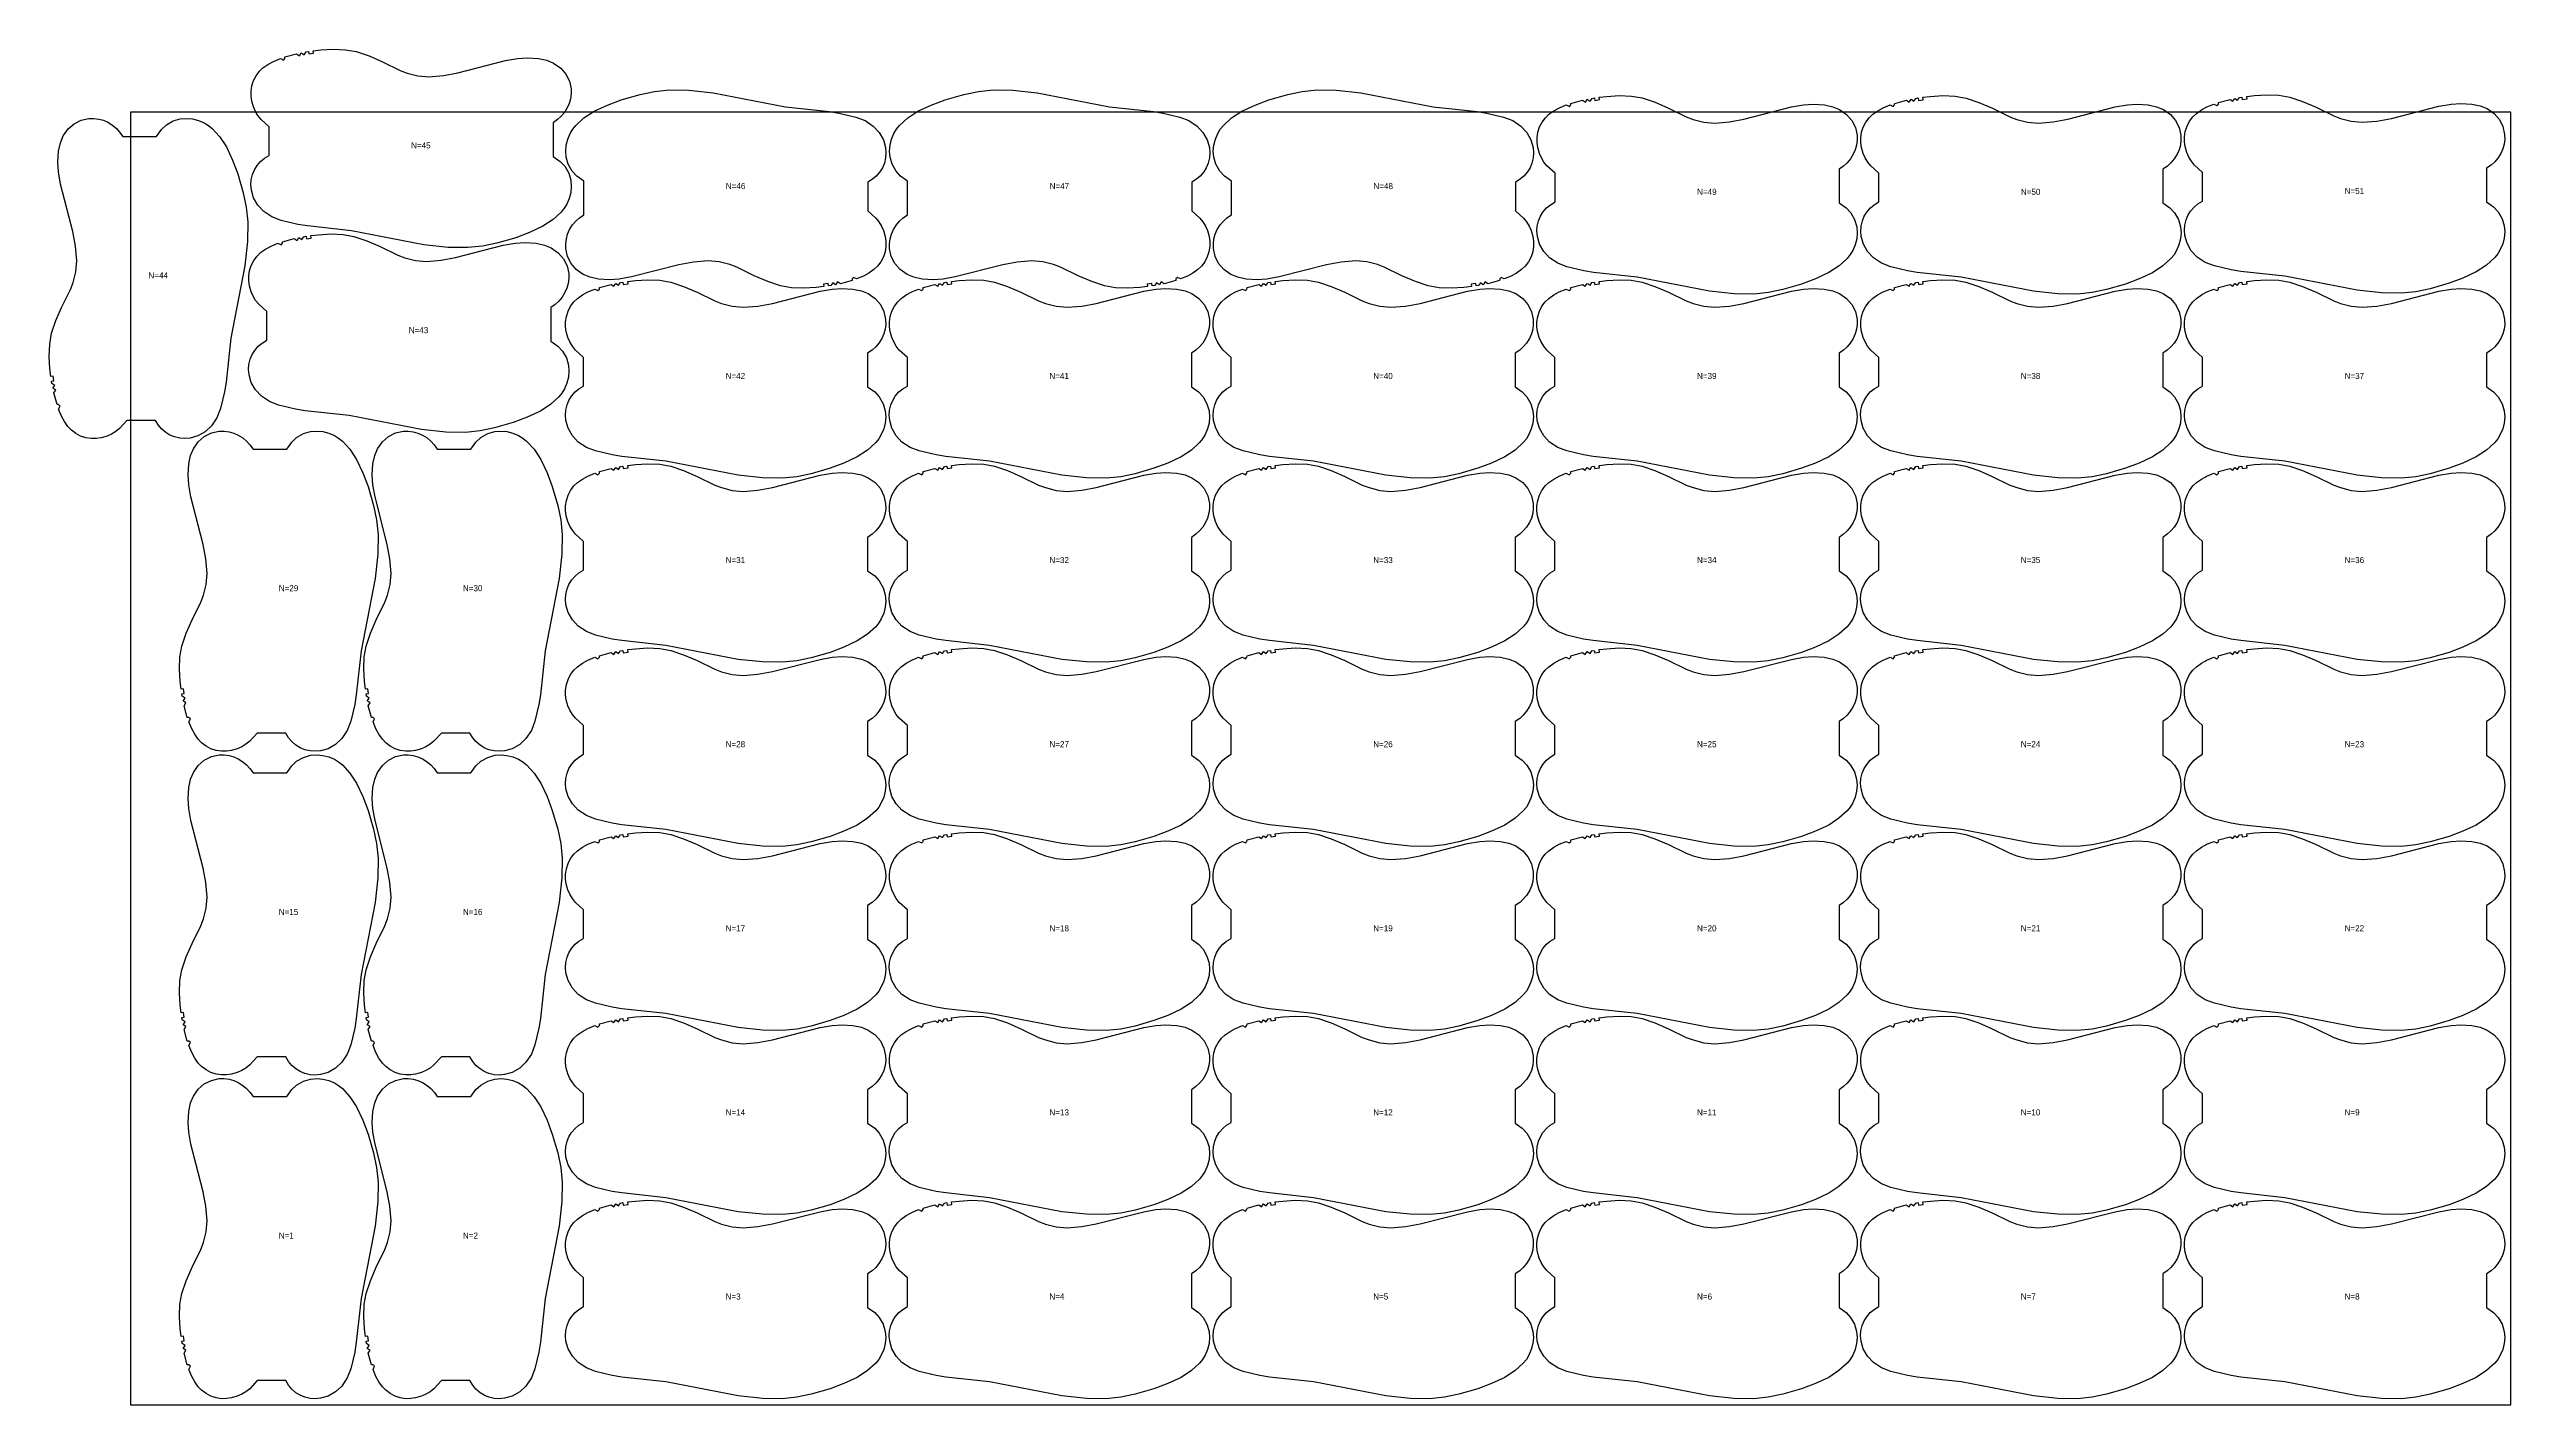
# Model space of a CAD drawing. Header units: inches. Extents: x -67 to 1970, y 0 to 1122.
import ezdxf

# ---------------------------------------------------------------- set-up
doc = ezdxf.new("R2010")
doc.units = ezdxf.units.IN

msp = doc.modelspace()

# ---------------------------------------------------------------- texts
at = {"layer": '1'}
for s, p in [('N=45', (232.142, 1040.1021)), ('N=46', (492.632, 1006.4352)), ('N=47', (760.662, 1006.4342)), ('N=48', (1028.66, 1006.4352)), ('N=49', (1296.519, 1001.7052)), ('N=50', (1564.517, 1001.6881)), ('N=51', (1832.45, 1002.4081)), ('N=44', (14.765, 932.4499)), ('N=43', (230.2, 887.1681)), ('N=42', (492.46, 849.2532)), ('N=41', (760.458, 849.2532)), ('N=40', (1028.456, 849.2532)), ('N=39', (1296.454, 849.2532)), ('N=38', (1564.452, 849.2532)), ('N=37', (1832.45, 849.2532)), ('N=31', (492.46, 696.8311)), ('N=32', (760.458, 696.8311)), ('N=33', (1028.456, 696.8311)), ('N=34', (1296.454, 696.8311)), ('N=35', (1564.452, 696.8311)), ('N=36', (1832.45, 696.8311)), ('N=29', (122.607, 673.5499)), ('N=30', (275.027, 673.5499)), ('N=28', (492.46, 544.4091)), ('N=27', (760.458, 544.4091)), ('N=26', (1028.456, 544.4091)), ('N=25', (1296.454, 544.4091)), ('N=24', (1564.452, 544.4091)), ('N=23', (1832.45, 544.4091)), ('N=15', (122.607, 405.5499)), ('N=16', (275.027, 405.5499)), ('N=17', (492.46, 391.9871)), ('N=18', (760.458, 391.9871)), ('N=19', (1028.456, 391.9871)), ('N=20', (1296.454, 391.9871)), ('N=21', (1564.452, 391.9871)), ('N=22', (1832.45, 391.9871)), ('N=14', (492.46, 239.5651)), ('N=13', (760.458, 239.5651)), ('N=12', (1028.456, 239.5651)), ('N=11', (1296.454, 239.5651)), ('N=10', (1564.452, 239.5651)), ('N=9', (1832.45, 239.5651)), ('N=2', (275.027, 137.5499)), ('N=1', (122.607, 137.5499)), ('N=3', (492.46, 87.1432)), ('N=4', (760.458, 87.1432)), ('N=5', (1028.456, 87.1432)), ('N=6', (1296.454, 87.1432)), ('N=7', (1564.452, 87.1432)), ('N=8', (1832.45, 87.1432))]:
    msp.add_text(s, height=5, dxfattribs=at).set_placement(p)

# ---------------------------------------------------------------- linework, layer by layer
at = {"layer": '1'}
for points in [[(126.435, 1113.289), (127.669, 1114.4926), (127.695, 1115.8044), (137.345, 1118.4162), (139.713, 1116.8884), (141.258, 1119.2444), (143.582, 1117.6488), (145.193, 1119.9629), (147.167, 1120.2862), (147.479, 1118.3108), (151.396, 1118.8874), (151.124, 1120.8689), (157.473, 1121.6371), (167.613, 1122.2453), (177.764, 1121.8678), (186.758, 1120.2588), (197.341, 1116.6709), (208.559, 1111.8941), (223.14, 1104.7008), (228.838, 1102.5365), (237.693, 1100.2726), (246.788, 1099.4216), (258.927, 1100.4739), (270.922, 1102.6657), (310.28, 1112.8251), (320.295, 1114.5379), (328.402, 1115.0804), (337.529, 1114.5536), (344.472, 1113.0531), (350.099, 1110.7292), (355.935, 1106.6906), (360.258, 1101.718), (363.194, 1095.8221), (364.579, 1089.3802), (364.65, 1085.3188), (364.146, 1081.2863), (363.076, 1077.3685), (361.447, 1073.6508), (359.006, 1069.7869), (356.377, 1066.689), (353.376, 1063.9504), (349.692, 1061.3861), (349.692, 1033.5486), (355.534, 1029.41), (359.304, 1025.302), (362.571, 1019.5747), (364.279, 1013.7363), (364.692, 1008.679), (364.244, 1003.623), (363.002, 998.6993), (361.018, 994.0224), (358.907, 990.5577), (356.367, 987.391), (349.625, 981.2224), (341.135, 975.6581), (330.094, 970.4787), (318.69, 966.1791), (303.078, 961.6478), (291.14, 959.1704), (279.013, 957.959), (262.76, 958.2258), (242.559, 960.4123), (182.688, 971.9384), (146.32, 975.925), (138.288, 977.1765), (124.462, 980.5206), (116.886, 983.432), (110.126, 987.9155), (105.278, 993.1031), (101.755, 999.2628), (99.959, 1005.6032), (99.592, 1010.1591), (99.884, 1014.2096), (100.928, 1018.6567), (102.484, 1022.4073), (104.608, 1025.8673), (107.605, 1029.3144), (110.727, 1031.9121), (114.592, 1034.2513), (114.592, 1057.9596), (107.917, 1064.0749), (105.378, 1067.2416), (103.266, 1070.7063), (101.621, 1074.4237), (100.227, 1079.3081), (99.672, 1083.3316), (99.65, 1087.3948), (100.307, 1091.9131), (101.714, 1096.2586), (103.829, 1100.3104), (106.589, 1103.9508), (109.521, 1106.7535), (113.67, 1109.6844), (118.139, 1112.1042), (123.907, 1114.5201), (126.435, 1113.289)], [(598.339, 933.2483), (597.105, 932.0447), (597.079, 930.7329), (587.429, 928.1211), (585.061, 929.6489), (583.516, 927.2929), (581.192, 928.8885), (579.581, 926.5744), (577.607, 926.2511), (577.295, 928.2265), (573.378, 927.6499), (573.65, 925.6684), (567.302, 924.9002), (557.161, 924.292), (547.01, 924.6695), (538.016, 926.2785), (527.433, 929.8664), (516.215, 934.6432), (501.634, 941.8365), (495.936, 944.0008), (487.081, 946.2647), (477.986, 947.1157), (465.847, 946.0634), (453.852, 943.8716), (414.494, 933.7122), (404.479, 931.9994), (396.372, 931.4569), (387.245, 931.9837), (380.302, 933.4842), (374.675, 935.8081), (368.839, 939.8467), (364.516, 944.8193), (361.58, 950.7152), (360.195, 957.1571), (360.124, 961.2185), (360.628, 965.251), (361.698, 969.1688), (363.327, 972.8865), (365.768, 976.7504), (368.398, 979.8483), (371.398, 982.5869), (375.082, 985.1512), (375.082, 1012.9887), (369.24, 1017.1273), (365.47, 1021.2353), (362.203, 1026.9626), (360.495, 1032.801), (360.082, 1037.8583), (360.53, 1042.9143), (361.772, 1047.838), (363.756, 1052.5149), (365.867, 1055.9796), (368.407, 1059.1463), (375.149, 1065.3149), (383.639, 1070.8792), (394.68, 1076.0586), (406.084, 1080.3582), (421.696, 1084.8895), (433.634, 1087.3669), (445.761, 1088.5783), (462.014, 1088.3115), (482.215, 1086.125), (542.086, 1074.5989), (578.454, 1070.6123), (586.486, 1069.3608), (600.312, 1066.0167), (607.888, 1063.1053), (614.648, 1058.6218), (619.496, 1053.4342), (623.019, 1047.2745), (624.815, 1040.9341), (625.182, 1036.3782), (624.89, 1032.3277), (623.846, 1027.8806), (622.29, 1024.13), (620.166, 1020.67), (617.169, 1017.2229), (614.047, 1014.6252), (610.182, 1012.286), (610.182, 988.5777), (616.857, 982.4624), (619.396, 979.2957), (621.508, 975.831), (623.153, 972.1136), (624.547, 967.2292), (625.102, 963.2057), (625.124, 959.1425), (624.467, 954.6242), (623.06, 950.2787), (620.946, 946.2269), (618.185, 942.5865), (615.253, 939.7838), (611.104, 936.8529), (606.635, 934.4331), (600.867, 932.0172), (598.339, 933.2483)], [(866.369, 933.2473), (865.135, 932.0437), (865.109, 930.7319), (855.459, 928.1201), (853.091, 929.6479), (851.546, 927.2919), (849.222, 928.8875), (847.611, 926.5734), (845.637, 926.2501), (845.325, 928.2255), (841.408, 927.6489), (841.68, 925.6674), (835.332, 924.8992), (825.191, 924.291), (815.04, 924.6685), (806.046, 926.2775), (795.463, 929.8654), (784.245, 934.6422), (769.664, 941.8355), (763.966, 943.9998), (755.111, 946.2637), (746.016, 947.1147), (733.877, 946.0624), (721.882, 943.8706), (682.524, 933.7112), (672.509, 931.9984), (664.402, 931.4559), (655.275, 931.9827), (648.332, 933.4832), (642.705, 935.8071), (636.869, 939.8457), (632.546, 944.8183), (629.61, 950.7142), (628.225, 957.1561), (628.154, 961.2175), (628.658, 965.25), (629.728, 969.1678), (631.357, 972.8855), (633.798, 976.7494), (636.428, 979.8473), (639.428, 982.5859), (643.112, 985.1502), (643.112, 1012.9877), (637.27, 1017.1263), (633.5, 1021.2343), (630.233, 1026.9616), (628.525, 1032.8), (628.112, 1037.8573), (628.56, 1042.9133), (629.802, 1047.837), (631.786, 1052.5139), (633.897, 1055.9786), (636.437, 1059.1453), (643.179, 1065.3139), (651.669, 1070.8782), (662.709, 1076.0576), (674.113, 1080.3572), (689.726, 1084.8885), (701.664, 1087.3659), (713.791, 1088.5773), (730.044, 1088.3105), (750.245, 1086.124), (810.116, 1074.5979), (846.484, 1070.6113), (854.516, 1069.3598), (868.342, 1066.0157), (875.918, 1063.1043), (882.678, 1058.6208), (887.526, 1053.4332), (891.049, 1047.2735), (892.845, 1040.9331), (893.212, 1036.3772), (892.92, 1032.3267), (891.876, 1027.8796), (890.32, 1024.129), (888.196, 1020.669), (885.199, 1017.2219), (882.077, 1014.6242), (878.212, 1012.285), (878.212, 988.5767), (884.887, 982.4614), (887.426, 979.2947), (889.538, 975.83), (891.183, 972.1126), (892.577, 967.2282), (893.132, 963.2047), (893.154, 959.1415), (892.497, 954.6232), (891.09, 950.2777), (888.976, 946.2259), (886.215, 942.5855), (883.283, 939.7828), (879.134, 936.8519), (874.665, 934.4321), (868.897, 932.0162), (866.369, 933.2473)], [(1134.367, 933.2483), (1133.133, 932.0447), (1133.107, 930.7329), (1123.457, 928.1211), (1121.089, 929.6489), (1119.544, 927.2929), (1117.22, 928.8885), (1115.609, 926.5744), (1113.635, 926.2511), (1113.323, 928.2265), (1109.406, 927.6499), (1109.678, 925.6684), (1103.33, 924.9002), (1093.189, 924.292), (1083.038, 924.6695), (1074.044, 926.2785), (1063.461, 929.8664), (1052.243, 934.6432), (1037.662, 941.8365), (1031.964, 944.0008), (1023.109, 946.2647), (1014.014, 947.1157), (1001.875, 946.0634), (989.88, 943.8716), (950.522, 933.7122), (940.507, 931.9994), (932.4, 931.4569), (923.273, 931.9837), (916.33, 933.4842), (910.703, 935.8081), (904.867, 939.8467), (900.544, 944.8193), (897.608, 950.7152), (896.223, 957.1571), (896.152, 961.2185), (896.656, 965.251), (897.726, 969.1688), (899.355, 972.8865), (901.796, 976.7504), (904.426, 979.8483), (907.426, 982.5869), (911.11, 985.1512), (911.11, 1012.9887), (905.268, 1017.1273), (901.498, 1021.2353), (898.231, 1026.9626), (896.523, 1032.801), (896.11, 1037.8583), (896.558, 1042.9143), (897.8, 1047.838), (899.784, 1052.5149), (901.895, 1055.9796), (904.435, 1059.1463), (911.177, 1065.3149), (919.667, 1070.8792), (930.708, 1076.0586), (942.112, 1080.3582), (957.724, 1084.8895), (969.662, 1087.3669), (981.789, 1088.5783), (998.042, 1088.3115), (1018.243, 1086.125), (1078.114, 1074.5989), (1114.482, 1070.6123), (1122.514, 1069.3608), (1136.34, 1066.0167), (1143.916, 1063.1053), (1150.676, 1058.6218), (1155.524, 1053.4342), (1159.047, 1047.2745), (1160.843, 1040.9341), (1161.21, 1036.3782), (1160.918, 1032.3277), (1159.874, 1027.8806), (1158.318, 1024.13), (1156.194, 1020.67), (1153.197, 1017.2229), (1150.075, 1014.6252), (1146.21, 1012.286), (1146.21, 988.5777), (1152.885, 982.4624), (1155.424, 979.2957), (1157.536, 975.831), (1159.181, 972.1136), (1160.575, 967.2292), (1161.13, 963.2057), (1161.152, 959.1425), (1160.495, 954.6242), (1159.088, 950.2787), (1156.974, 946.2269), (1154.213, 942.5865), (1151.281, 939.7838), (1147.132, 936.8529), (1142.663, 934.4331), (1136.895, 932.0172), (1134.367, 933.2483)], [(1190.812, 1074.892), (1192.046, 1076.0956), (1192.072, 1077.4074), (1201.722, 1080.0192), (1204.09, 1078.4914), (1205.635, 1080.8474), (1207.96, 1079.2518), (1209.57, 1081.5659), (1211.544, 1081.8892), (1211.856, 1079.9138), (1215.773, 1080.4904), (1215.501, 1082.4719), (1221.849, 1083.2401), (1231.99, 1083.8483), (1242.141, 1083.4708), (1251.135, 1081.8618), (1261.718, 1078.2739), (1272.936, 1073.4971), (1287.517, 1066.3038), (1293.215, 1064.1395), (1302.07, 1061.8756), (1311.165, 1061.0246), (1323.304, 1062.0769), (1335.299, 1064.2687), (1374.657, 1074.4281), (1384.672, 1076.1409), (1392.779, 1076.6834), (1401.906, 1076.1566), (1408.849, 1074.6561), (1414.476, 1072.3322), (1420.312, 1068.2936), (1424.635, 1063.321), (1427.571, 1057.4251), (1428.956, 1050.9832), (1429.027, 1046.9218), (1428.523, 1042.8893), (1427.453, 1038.9715), (1425.824, 1035.2538), (1423.383, 1031.3899), (1420.753, 1028.292), (1417.753, 1025.5534), (1414.069, 1022.9891), (1414.069, 995.1516), (1419.911, 991.013), (1423.681, 986.905), (1426.948, 981.1777), (1428.656, 975.3393), (1429.069, 970.282), (1428.621, 965.226), (1427.379, 960.3023), (1425.395, 955.6254), (1423.284, 952.1607), (1420.744, 948.994), (1414.002, 942.8254), (1405.512, 937.2611), (1394.472, 932.0817), (1383.068, 927.7821), (1367.455, 923.2508), (1355.517, 920.7734), (1343.39, 919.562), (1327.137, 919.8288), (1306.936, 922.0153), (1247.065, 933.5414), (1210.697, 937.528), (1202.665, 938.7795), (1188.839, 942.1236), (1181.263, 945.035), (1174.503, 949.5185), (1169.655, 954.7061), (1166.132, 960.8658), (1164.336, 967.2062), (1163.969, 971.7621), (1164.261, 975.8126), (1165.305, 980.2597), (1166.861, 984.0103), (1168.985, 987.4703), (1171.982, 990.9174), (1175.104, 993.5151), (1178.969, 995.8543), (1178.969, 1019.5626), (1172.294, 1025.6779), (1169.755, 1028.8446), (1167.643, 1032.3093), (1165.998, 1036.0267), (1164.604, 1040.9111), (1164.049, 1044.9346), (1164.027, 1048.9978), (1164.684, 1053.5161), (1166.091, 1057.8616), (1168.206, 1061.9134), (1170.966, 1065.5538), (1173.898, 1068.3565), (1178.047, 1071.2874), (1182.516, 1073.7072), (1188.284, 1076.1231), (1190.812, 1074.892)], [(1458.81, 1074.875), (1460.044, 1076.0786), (1460.07, 1077.3904), (1469.72, 1080.0022), (1472.088, 1078.4744), (1473.634, 1080.8304), (1475.958, 1079.2348), (1477.568, 1081.5489), (1479.542, 1081.8722), (1479.854, 1079.8968), (1483.771, 1080.4734), (1483.499, 1082.4549), (1489.847, 1083.2231), (1499.988, 1083.8313), (1510.139, 1083.4538), (1519.133, 1081.8448), (1529.716, 1078.2569), (1540.934, 1073.4801), (1555.515, 1066.2868), (1561.213, 1064.1225), (1570.068, 1061.8586), (1579.163, 1061.0076), (1591.302, 1062.0599), (1603.297, 1064.2517), (1642.655, 1074.4111), (1652.67, 1076.1239), (1660.777, 1076.6664), (1669.904, 1076.1396), (1676.847, 1074.6391), (1682.474, 1072.3152), (1688.31, 1068.2766), (1692.633, 1063.304), (1695.569, 1057.4081), (1696.954, 1050.9662), (1697.025, 1046.9048), (1696.521, 1042.8723), (1695.451, 1038.9545), (1693.822, 1035.2368), (1691.381, 1031.3729), (1688.752, 1028.275), (1685.751, 1025.5364), (1682.067, 1022.9721), (1682.067, 995.1346), (1687.909, 990.996), (1691.679, 986.888), (1694.946, 981.1607), (1696.654, 975.3223), (1697.067, 970.265), (1696.619, 965.209), (1695.377, 960.2853), (1693.393, 955.6084), (1691.282, 952.1437), (1688.742, 948.977), (1682, 942.8084), (1673.51, 937.2441), (1662.47, 932.0647), (1651.066, 927.7651), (1635.453, 923.2338), (1623.515, 920.7564), (1611.388, 919.545), (1595.135, 919.8118), (1574.934, 921.9983), (1515.063, 933.5244), (1478.695, 937.511), (1470.663, 938.7625), (1456.837, 942.1066), (1449.261, 945.018), (1442.501, 949.5015), (1437.653, 954.6891), (1434.13, 960.8488), (1432.334, 967.1892), (1431.967, 971.7451), (1432.259, 975.7956), (1433.303, 980.2427), (1434.859, 983.9933), (1436.983, 987.4533), (1439.98, 990.9004), (1443.102, 993.4981), (1446.967, 995.8373), (1446.967, 1019.5456), (1440.292, 1025.6609), (1437.753, 1028.8276), (1435.641, 1032.2923), (1433.996, 1036.0097), (1432.602, 1040.8941), (1432.047, 1044.9176), (1432.025, 1048.9808), (1432.682, 1053.4991), (1434.089, 1057.8446), (1436.204, 1061.8964), (1438.964, 1065.5368), (1441.896, 1068.3395), (1446.045, 1071.2704), (1450.514, 1073.6902), (1456.282, 1076.1061), (1458.81, 1074.875)], [(1726.743, 1075.595), (1727.977, 1076.7986), (1728.003, 1078.1104), (1737.653, 1080.7222), (1740.021, 1079.1944), (1741.567, 1081.5504), (1743.891, 1079.9548), (1745.501, 1082.2689), (1747.475, 1082.5922), (1747.787, 1080.6168), (1751.704, 1081.1934), (1751.432, 1083.1749), (1757.781, 1083.9431), (1767.921, 1084.5513), (1778.072, 1084.1738), (1787.066, 1082.5648), (1797.649, 1078.9769), (1808.867, 1074.2001), (1823.448, 1067.0068), (1829.146, 1064.8425), (1838.001, 1062.5786), (1847.096, 1061.7276), (1859.235, 1062.7799), (1871.23, 1064.9717), (1910.588, 1075.1311), (1920.603, 1076.8439), (1928.71, 1077.3864), (1937.837, 1076.8596), (1944.78, 1075.3591), (1950.407, 1073.0352), (1956.243, 1068.9966), (1960.566, 1064.024), (1963.502, 1058.1281), (1964.887, 1051.6862), (1964.958, 1047.6248), (1964.454, 1043.5923), (1963.384, 1039.6745), (1961.755, 1035.9568), (1959.314, 1032.0929), (1956.685, 1028.995), (1953.684, 1026.2564), (1950, 1023.6921), (1950, 995.8546), (1955.842, 991.716), (1959.612, 987.608), (1962.879, 981.8807), (1964.587, 976.0423), (1965, 970.985), (1964.552, 965.929), (1963.31, 961.0053), (1961.326, 956.3284), (1959.215, 952.8637), (1956.675, 949.697), (1949.933, 943.5284), (1941.443, 937.9641), (1930.403, 932.7847), (1918.999, 928.4851), (1903.386, 923.9538), (1891.448, 921.4764), (1879.321, 920.265), (1863.068, 920.5318), (1842.867, 922.7183), (1782.996, 934.2444), (1746.628, 938.231), (1738.596, 939.4825), (1724.77, 942.8266), (1717.194, 945.738), (1710.434, 950.2215), (1705.586, 955.4091), (1702.063, 961.5688), (1700.267, 967.9092), (1699.9, 972.4651), (1700.192, 976.5156), (1701.236, 980.9627), (1702.792, 984.7133), (1704.916, 988.1733), (1707.913, 991.6204), (1711.035, 994.2181), (1714.9, 996.5573), (1714.9, 1020.2656), (1708.225, 1026.3809), (1705.686, 1029.5476), (1703.574, 1033.0123), (1701.929, 1036.7297), (1700.535, 1041.6141), (1699.98, 1045.6376), (1699.958, 1049.7008), (1700.615, 1054.2191), (1702.022, 1058.5646), (1704.137, 1062.6164), (1706.897, 1066.2568), (1709.829, 1069.0595), (1713.978, 1071.9904), (1718.447, 1074.4102), (1724.215, 1076.8261), (1726.743, 1075.595)], [(-58.422, 826.7427), (-59.626, 827.9771), (-60.937, 828.0031), (-63.549, 837.6532), (-62.021, 840.0204), (-64.377, 841.5663), (-62.782, 843.8903), (-65.096, 845.5012), (-65.419, 847.4749), (-63.444, 847.7871), (-64.02, 851.7034), (-66.002, 851.4321), (-66.77, 857.7803), (-67.378, 867.9209), (-67.001, 878.0716), (-65.392, 887.0654), (-61.804, 897.649), (-57.027, 908.8667), (-49.834, 923.4474), (-47.669, 929.1458), (-45.406, 938.001), (-44.555, 947.0961), (-45.607, 959.2345), (-47.799, 971.2295), (-57.958, 1010.5879), (-59.671, 1020.6024), (-60.213, 1028.71), (-59.687, 1037.8364), (-58.186, 1044.7798), (-55.862, 1050.4064), (-51.824, 1056.2429), (-46.851, 1060.5656), (-40.955, 1063.5018), (-34.513, 1064.8866), (-30.452, 1064.9582), (-26.419, 1064.4538), (-22.502, 1063.3835), (-18.784, 1061.7547), (-14.92, 1059.3139), (-11.822, 1056.6843), (-9.083, 1053.684), (-6.519, 1049.9998), (21.318, 1049.9998), (25.457, 1055.8419), (29.565, 1059.6117), (35.292, 1062.8784), (41.131, 1064.5871), (46.188, 1064.9998), (51.244, 1064.5517), (56.168, 1063.3095), (60.845, 1061.326), (64.309, 1059.2145), (67.476, 1056.6746), (73.645, 1049.933), (79.209, 1041.4426), (84.388, 1030.4023), (88.688, 1018.9983), (93.219, 1003.3857), (95.697, 991.4474), (96.908, 979.3208), (96.641, 963.0677), (94.455, 942.8665), (82.929, 882.9959), (78.942, 846.6277), (77.69, 838.5959), (74.346, 824.77), (71.435, 817.1935), (66.951, 810.4338), (61.764, 805.5859), (55.604, 802.0627), (49.264, 800.2666), (44.708, 799.9), (40.657, 800.1921), (36.21, 801.2355), (32.46, 802.7914), (29, 804.916), (25.553, 807.9132), (22.955, 811.0348), (20.616, 814.9), (-3.093, 814.9), (-9.208, 808.2252), (-12.375, 805.6854), (-15.839, 803.5738), (-19.557, 801.9286), (-24.441, 800.5351), (-28.465, 799.9799), (-32.528, 799.9578), (-37.046, 800.6151), (-41.392, 802.0214), (-45.443, 804.1363), (-49.084, 806.8971), (-51.887, 809.8289), (-54.817, 813.9777), (-57.237, 818.4465), (-59.653, 824.2152), (-58.422, 826.7427)], [(0, 0), (1970, 0), (1970, 1070), (0, 1070), (0, 0)], [(124.493, 960.355), (125.727, 961.5586), (125.753, 962.8704), (135.403, 965.4822), (137.771, 963.9544), (139.316, 966.3104), (141.64, 964.7148), (143.251, 967.0289), (145.225, 967.3522), (145.537, 965.3768), (149.454, 965.9534), (149.182, 967.9349), (155.531, 968.7031), (165.671, 969.3113), (175.822, 968.9338), (184.816, 967.3248), (195.399, 963.7369), (206.617, 958.9601), (221.198, 951.7668), (226.896, 949.6025), (235.751, 947.3386), (244.846, 946.4876), (256.985, 947.5399), (268.98, 949.7317), (308.338, 959.8911), (318.353, 961.6039), (326.46, 962.1464), (335.587, 961.6196), (342.53, 960.1191), (348.157, 957.7952), (353.993, 953.7566), (358.316, 948.784), (361.252, 942.8881), (362.637, 936.4462), (362.708, 932.3848), (362.204, 928.3523), (361.134, 924.4345), (359.505, 920.7168), (357.064, 916.8529), (354.435, 913.755), (351.434, 911.0164), (347.75, 908.4521), (347.75, 880.6146), (353.592, 876.476), (357.362, 872.368), (360.629, 866.6407), (362.337, 860.8023), (362.75, 855.745), (362.302, 850.689), (361.06, 845.7653), (359.076, 841.0884), (356.965, 837.6237), (354.425, 834.457), (347.683, 828.2884), (339.193, 822.7241), (328.152, 817.5447), (316.748, 813.2451), (301.136, 808.7138), (289.198, 806.2364), (277.071, 805.025), (260.818, 805.2918), (240.617, 807.4783), (180.746, 819.0044), (144.378, 822.991), (136.346, 824.2425), (122.52, 827.5866), (114.944, 830.498), (108.184, 834.9815), (103.336, 840.1691), (99.813, 846.3288), (98.017, 852.6692), (97.65, 857.2251), (97.942, 861.2756), (98.986, 865.7227), (100.542, 869.4733), (102.666, 872.9333), (105.663, 876.3804), (108.785, 878.9781), (112.65, 881.3173), (112.65, 905.0256), (105.975, 911.1409), (103.436, 914.3076), (101.324, 917.7723), (99.679, 921.4897), (98.285, 926.3741), (97.73, 930.3976), (97.708, 934.4608), (98.365, 938.9791), (99.772, 943.3246), (101.887, 947.3764), (104.647, 951.0168), (107.579, 953.8195), (111.728, 956.7504), (116.197, 959.1702), (121.965, 961.5861), (124.493, 960.355)], [(386.753, 922.44), (387.987, 923.6436), (388.013, 924.9554), (397.663, 927.5672), (400.031, 926.0394), (401.576, 928.3954), (403.9, 926.7998), (405.511, 929.1139), (407.485, 929.4372), (407.797, 927.4618), (411.714, 928.0384), (411.442, 930.0199), (417.791, 930.7881), (427.931, 931.3963), (438.082, 931.0188), (447.076, 929.4098), (457.659, 925.8219), (468.877, 921.0451), (483.458, 913.8518), (489.156, 911.6875), (498.011, 909.4236), (507.106, 908.5726), (519.245, 909.6249), (531.24, 911.8167), (570.598, 921.9761), (580.613, 923.6889), (588.72, 924.2314), (597.847, 923.7046), (604.79, 922.2041), (610.417, 919.8802), (616.253, 915.8416), (620.576, 910.869), (623.512, 904.9731), (624.897, 898.5312), (624.968, 894.4698), (624.464, 890.4373), (623.394, 886.5195), (621.765, 882.8018), (619.324, 878.9379), (616.695, 875.84), (613.694, 873.1014), (610.01, 870.5371), (610.01, 842.6996), (615.852, 838.561), (619.622, 834.453), (622.889, 828.7257), (624.597, 822.8873), (625.01, 817.83), (624.562, 812.774), (623.32, 807.8503), (621.336, 803.1734), (619.225, 799.7087), (616.685, 796.542), (609.943, 790.3734), (601.453, 784.8091), (590.412, 779.6297), (579.008, 775.3301), (563.396, 770.7988), (551.458, 768.3214), (539.331, 767.11), (523.078, 767.3768), (502.877, 769.5633), (443.006, 781.0894), (406.638, 785.076), (398.606, 786.3275), (384.78, 789.6716), (377.204, 792.583), (370.444, 797.0665), (365.596, 802.2541), (362.073, 808.4138), (360.277, 814.7542), (359.91, 819.3101), (360.202, 823.3606), (361.246, 827.8077), (362.802, 831.5583), (364.926, 835.0183), (367.923, 838.4654), (371.045, 841.0631), (374.91, 843.4023), (374.91, 867.1106), (368.235, 873.2259), (365.696, 876.3926), (363.584, 879.8573), (361.939, 883.5747), (360.545, 888.4591), (359.99, 892.4826), (359.968, 896.5458), (360.625, 901.0641), (362.032, 905.4096), (364.147, 909.4614), (366.907, 913.1018), (369.839, 915.9045), (373.988, 918.8354), (378.457, 921.2552), (384.225, 923.6711), (386.753, 922.44)], [(654.751, 922.44), (655.985, 923.6436), (656.011, 924.9554), (665.661, 927.5672), (668.029, 926.0394), (669.575, 928.3954), (671.899, 926.7998), (673.509, 929.1139), (675.483, 929.4372), (675.795, 927.4618), (679.712, 928.0384), (679.44, 930.0199), (685.789, 930.7881), (695.929, 931.3963), (706.08, 931.0188), (715.074, 929.4098), (725.657, 925.8219), (736.875, 921.0451), (751.456, 913.8518), (757.154, 911.6875), (766.009, 909.4236), (775.104, 908.5726), (787.243, 909.6249), (799.238, 911.8167), (838.596, 921.9761), (848.611, 923.6889), (856.718, 924.2314), (865.845, 923.7046), (872.788, 922.2041), (878.415, 919.8802), (884.251, 915.8416), (888.574, 910.869), (891.51, 904.9731), (892.895, 898.5312), (892.966, 894.4698), (892.462, 890.4373), (891.392, 886.5195), (889.763, 882.8018), (887.322, 878.9379), (884.693, 875.84), (881.692, 873.1014), (878.008, 870.5371), (878.008, 842.6996), (883.85, 838.561), (887.62, 834.453), (890.887, 828.7257), (892.595, 822.8873), (893.008, 817.83), (892.56, 812.774), (891.318, 807.8503), (889.334, 803.1734), (887.223, 799.7087), (884.683, 796.542), (877.941, 790.3734), (869.451, 784.8091), (858.411, 779.6297), (847.007, 775.3301), (831.394, 770.7988), (819.456, 768.3214), (807.329, 767.11), (791.076, 767.3768), (770.875, 769.5633), (711.004, 781.0894), (674.636, 785.076), (666.604, 786.3275), (652.778, 789.6716), (645.202, 792.583), (638.442, 797.0665), (633.594, 802.2541), (630.071, 808.4138), (628.275, 814.7542), (627.908, 819.3101), (628.2, 823.3606), (629.244, 827.8077), (630.8, 831.5583), (632.924, 835.0183), (635.921, 838.4654), (639.043, 841.0631), (642.908, 843.4023), (642.908, 867.1106), (636.233, 873.2259), (633.694, 876.3926), (631.582, 879.8573), (629.937, 883.5747), (628.543, 888.4591), (627.988, 892.4826), (627.966, 896.5458), (628.623, 901.0641), (630.03, 905.4096), (632.145, 909.4614), (634.905, 913.1018), (637.837, 915.9045), (641.986, 918.8354), (646.455, 921.2552), (652.223, 923.6711), (654.751, 922.44)], [(922.749, 922.44), (923.983, 923.6436), (924.009, 924.9554), (933.659, 927.5672), (936.027, 926.0394), (937.573, 928.3954), (939.897, 926.7998), (941.507, 929.1139), (943.481, 929.4372), (943.793, 927.4618), (947.71, 928.0384), (947.438, 930.0199), (953.786, 930.7881), (963.927, 931.3963), (974.078, 931.0188), (983.072, 929.4098), (993.655, 925.8219), (1004.873, 921.0451), (1019.454, 913.8518), (1025.152, 911.6875), (1034.007, 909.4236), (1043.102, 908.5726), (1055.241, 909.6249), (1067.236, 911.8167), (1106.594, 921.9761), (1116.609, 923.6889), (1124.716, 924.2314), (1133.843, 923.7046), (1140.786, 922.2041), (1146.413, 919.8802), (1152.249, 915.8416), (1156.572, 910.869), (1159.508, 904.9731), (1160.893, 898.5312), (1160.964, 894.4698), (1160.46, 890.4373), (1159.39, 886.5195), (1157.761, 882.8018), (1155.32, 878.9379), (1152.691, 875.84), (1149.69, 873.1014), (1146.006, 870.5371), (1146.006, 842.6996), (1151.848, 838.561), (1155.618, 834.453), (1158.885, 828.7257), (1160.593, 822.8873), (1161.006, 817.83), (1160.558, 812.774), (1159.316, 807.8503), (1157.332, 803.1734), (1155.221, 799.7087), (1152.681, 796.542), (1145.939, 790.3734), (1137.449, 784.8091), (1126.409, 779.6297), (1115.005, 775.3301), (1099.392, 770.7988), (1087.454, 768.3214), (1075.327, 767.11), (1059.074, 767.3768), (1038.873, 769.5633), (979.002, 781.0894), (942.634, 785.076), (934.602, 786.3275), (920.776, 789.6716), (913.2, 792.583), (906.44, 797.0665), (901.592, 802.2541), (898.069, 808.4138), (896.273, 814.7542), (895.906, 819.3101), (896.198, 823.3606), (897.242, 827.8077), (898.798, 831.5583), (900.922, 835.0183), (903.919, 838.4654), (907.041, 841.0631), (910.906, 843.4023), (910.906, 867.1106), (904.231, 873.2259), (901.692, 876.3926), (899.58, 879.8573), (897.935, 883.5747), (896.541, 888.4591), (895.986, 892.4826), (895.964, 896.5458), (896.621, 901.0641), (898.028, 905.4096), (900.142, 909.4614), (902.903, 913.1018), (905.835, 915.9045), (909.984, 918.8354), (914.453, 921.2552), (920.221, 923.6711), (922.749, 922.44)], [(1190.747, 922.44), (1191.981, 923.6436), (1192.007, 924.9554), (1201.657, 927.5672), (1204.025, 926.0394), (1205.571, 928.3954), (1207.894, 926.7998), (1209.505, 929.1139), (1211.479, 929.4372), (1211.791, 927.4618), (1215.708, 928.0384), (1215.436, 930.0199), (1221.785, 930.7881), (1231.925, 931.3963), (1242.076, 931.0188), (1251.07, 929.4098), (1261.653, 925.8219), (1272.871, 921.0451), (1287.452, 913.8518), (1293.15, 911.6875), (1302.005, 909.4236), (1311.1, 908.5726), (1323.239, 909.6249), (1335.234, 911.8167), (1374.592, 921.9761), (1384.607, 923.6889), (1392.714, 924.2314), (1401.841, 923.7046), (1408.784, 922.2041), (1414.411, 919.8802), (1420.247, 915.8416), (1424.57, 910.869), (1427.506, 904.9731), (1428.891, 898.5312), (1428.962, 894.4698), (1428.458, 890.4373), (1427.388, 886.5195), (1425.759, 882.8018), (1423.318, 878.9379), (1420.689, 875.84), (1417.688, 873.1014), (1414.004, 870.5371), (1414.004, 842.6996), (1419.846, 838.561), (1423.616, 834.453), (1426.883, 828.7257), (1428.591, 822.8873), (1429.004, 817.83), (1428.556, 812.774), (1427.314, 807.8503), (1425.33, 803.1734), (1423.219, 799.7087), (1420.679, 796.542), (1413.937, 790.3734), (1405.447, 784.8091), (1394.407, 779.6297), (1383.003, 775.3301), (1367.39, 770.7988), (1355.452, 768.3214), (1343.325, 767.11), (1327.072, 767.3768), (1306.871, 769.5633), (1247, 781.0894), (1210.632, 785.076), (1202.6, 786.3275), (1188.774, 789.6716), (1181.198, 792.583), (1174.438, 797.0665), (1169.59, 802.2541), (1166.067, 808.4138), (1164.271, 814.7542), (1163.904, 819.3101), (1164.196, 823.3606), (1165.24, 827.8077), (1166.796, 831.5583), (1168.92, 835.0183), (1171.917, 838.4654), (1175.039, 841.0631), (1178.904, 843.4023), (1178.904, 867.1106), (1172.229, 873.2259), (1169.69, 876.3926), (1167.578, 879.8573), (1165.933, 883.5747), (1164.539, 888.4591), (1163.984, 892.4826), (1163.962, 896.5458), (1164.619, 901.0641), (1166.026, 905.4096), (1168.141, 909.4614), (1170.901, 913.1018), (1173.833, 915.9045), (1177.982, 918.8354), (1182.451, 921.2552), (1188.219, 923.6711), (1190.747, 922.44)], [(1458.745, 922.44), (1459.979, 923.6436), (1460.005, 924.9554), (1469.655, 927.5672), (1472.023, 926.0394), (1473.568, 928.3954), (1475.893, 926.7998), (1477.503, 929.1139), (1479.477, 929.4372), (1479.789, 927.4618), (1483.706, 928.0384), (1483.434, 930.0199), (1489.783, 930.7881), (1499.923, 931.3963), (1510.074, 931.0188), (1519.068, 929.4098), (1529.651, 925.8219), (1540.869, 921.0451), (1555.45, 913.8518), (1561.148, 911.6875), (1570.003, 909.4236), (1579.098, 908.5726), (1591.237, 909.6249), (1603.232, 911.8167), (1642.59, 921.9761), (1652.605, 923.6889), (1660.712, 924.2314), (1669.839, 923.7046), (1676.782, 922.2041), (1682.409, 919.8802), (1688.245, 915.8416), (1692.568, 910.869), (1695.504, 904.9731), (1696.889, 898.5312), (1696.96, 894.4698), (1696.456, 890.4373), (1695.386, 886.5195), (1693.757, 882.8018), (1691.316, 878.9379), (1688.687, 875.84), (1685.686, 873.1014), (1682.002, 870.5371), (1682.002, 842.6996), (1687.844, 838.561), (1691.614, 834.453), (1694.881, 828.7257), (1696.589, 822.8873), (1697.002, 817.83), (1696.554, 812.774), (1695.312, 807.8503), (1693.328, 803.1734), (1691.217, 799.7087), (1688.677, 796.542), (1681.935, 790.3734), (1673.445, 784.8091), (1662.405, 779.6297), (1651.001, 775.3301), (1635.388, 770.7988), (1623.45, 768.3214), (1611.323, 767.11), (1595.07, 767.3768), (1574.869, 769.5633), (1514.998, 781.0894), (1478.63, 785.076), (1470.598, 786.3275), (1456.772, 789.6716), (1449.196, 792.583), (1442.436, 797.0665), (1437.588, 802.2541), (1434.065, 808.4138), (1432.269, 814.7542), (1431.902, 819.3101), (1432.194, 823.3606), (1433.238, 827.8077), (1434.794, 831.5583), (1436.918, 835.0183), (1439.915, 838.4654), (1443.037, 841.0631), (1446.902, 843.4023), (1446.902, 867.1106), (1440.227, 873.2259), (1437.688, 876.3926), (1435.576, 879.8573), (1433.931, 883.5747), (1432.537, 888.4591), (1431.982, 892.4826), (1431.96, 896.5458), (1432.617, 901.0641), (1434.024, 905.4096), (1436.139, 909.4614), (1438.899, 913.1018), (1441.831, 915.9045), (1445.98, 918.8354), (1450.449, 921.2552), (1456.217, 923.6711), (1458.745, 922.44)], [(1726.743, 922.44), (1727.977, 923.6436), (1728.003, 924.9554), (1737.653, 927.5672), (1740.021, 926.0394), (1741.567, 928.3954), (1743.891, 926.7998), (1745.501, 929.1139), (1747.475, 929.4372), (1747.787, 927.4618), (1751.704, 928.0384), (1751.432, 930.0199), (1757.781, 930.7881), (1767.921, 931.3963), (1778.072, 931.0188), (1787.066, 929.4098), (1797.649, 925.8219), (1808.867, 921.0451), (1823.448, 913.8518), (1829.146, 911.6875), (1838.001, 909.4236), (1847.096, 908.5726), (1859.235, 909.6249), (1871.23, 911.8167), (1910.588, 921.9761), (1920.603, 923.6889), (1928.71, 924.2314), (1937.837, 923.7046), (1944.78, 922.2041), (1950.407, 919.8802), (1956.243, 915.8416), (1960.566, 910.869), (1963.502, 904.9731), (1964.887, 898.5312), (1964.958, 894.4698), (1964.454, 890.4373), (1963.384, 886.5195), (1961.755, 882.8018), (1959.314, 878.9379), (1956.685, 875.84), (1953.684, 873.1014), (1950, 870.5371), (1950, 842.6996), (1955.842, 838.561), (1959.612, 834.453), (1962.879, 828.7257), (1964.587, 822.8873), (1965, 817.83), (1964.552, 812.774), (1963.31, 807.8503), (1961.326, 803.1734), (1959.215, 799.7087), (1956.675, 796.542), (1949.933, 790.3734), (1941.443, 784.8091), (1930.403, 779.6297), (1918.999, 775.3301), (1903.386, 770.7988), (1891.448, 768.3214), (1879.321, 767.11), (1863.068, 767.3768), (1842.867, 769.5633), (1782.996, 781.0894), (1746.628, 785.076), (1738.596, 786.3275), (1724.77, 789.6716), (1717.194, 792.583), (1710.434, 797.0665), (1705.586, 802.2541), (1702.063, 808.4138), (1700.267, 814.7542), (1699.9, 819.3101), (1700.192, 823.3606), (1701.236, 827.8077), (1702.792, 831.5583), (1704.916, 835.0183), (1707.913, 838.4654), (1711.035, 841.0631), (1714.9, 843.4023), (1714.9, 867.1106), (1708.225, 873.2259), (1705.686, 876.3926), (1703.574, 879.8573), (1701.929, 883.5747), (1700.535, 888.4591), (1699.98, 892.4826), (1699.958, 896.5458), (1700.615, 901.0641), (1702.022, 905.4096), (1704.137, 909.4614), (1706.897, 913.1018), (1709.829, 915.9045), (1713.978, 918.8354), (1718.447, 921.2552), (1724.215, 923.6711), (1726.743, 922.44)], [(49.42, 567.8427), (48.216, 569.0771), (46.905, 569.1031), (44.293, 578.7532), (45.821, 581.1204), (43.465, 582.6663), (45.06, 584.9903), (42.746, 586.6012), (42.423, 588.5749), (44.398, 588.8871), (43.822, 592.8034), (41.84, 592.5321), (41.072, 598.8803), (40.464, 609.0209), (40.841, 619.1716), (42.45, 628.1654), (46.038, 638.749), (50.815, 649.9667), (58.008, 664.5474), (60.173, 670.2458), (62.436, 679.101), (63.287, 688.1961), (62.235, 700.3345), (60.043, 712.3295), (49.884, 751.6879), (48.171, 761.7024), (47.629, 769.81), (48.155, 778.9364), (49.656, 785.8798), (51.98, 791.5064), (56.018, 797.3429), (60.991, 801.6656), (66.887, 804.6018), (73.329, 805.9866), (77.39, 806.0582), (81.423, 805.5538), (85.341, 804.4835), (89.058, 802.8547), (92.922, 800.4139), (96.02, 797.7843), (98.759, 794.784), (101.323, 791.0998), (129.16, 791.0998), (133.299, 796.9419), (137.407, 800.7117), (143.134, 803.9784), (148.973, 805.6871), (154.03, 806.0998), (159.086, 805.6517), (164.01, 804.4095), (168.687, 802.426), (172.151, 800.3145), (175.318, 797.7746), (181.487, 791.033), (187.051, 782.5426), (192.23, 771.5023), (196.53, 760.0983), (201.061, 744.4857), (203.539, 732.5474), (204.75, 720.4208), (204.483, 704.1677), (202.297, 683.9665), (190.771, 624.0959), (186.784, 587.7277), (185.533, 579.6959), (182.188, 565.87), (179.277, 558.2935), (174.794, 551.5338), (169.606, 546.6859), (163.446, 543.1627), (157.106, 541.3666), (152.55, 541), (148.499, 541.2921), (144.052, 542.3355), (140.302, 543.8914), (136.842, 546.016), (133.395, 549.0132), (130.797, 552.1348), (128.458, 556), (104.749, 556), (98.634, 549.3252), (95.467, 546.7854), (92.003, 544.6738), (88.285, 543.0286), (83.401, 541.6351), (79.377, 541.0799), (75.314, 541.0578), (70.796, 541.7151), (66.45, 543.1214), (62.399, 545.2363), (58.758, 547.9971), (55.956, 550.9289), (53.025, 555.0777), (50.605, 559.5465), (48.189, 565.3152), (49.42, 567.8427)], [(201.84, 567.8427), (200.636, 569.0771), (199.325, 569.1031), (196.713, 578.7532), (198.241, 581.1204), (195.885, 582.6663), (197.48, 584.9903), (195.166, 586.6012), (194.843, 588.5749), (196.818, 588.8871), (196.242, 592.8034), (194.26, 592.5321), (193.492, 598.8803), (192.884, 609.0209), (193.261, 619.1716), (194.87, 628.1654), (198.458, 638.749), (203.235, 649.9667), (210.428, 664.5474), (212.593, 670.2458), (214.856, 679.101), (215.707, 688.1961), (214.655, 700.3345), (212.463, 712.3295), (202.304, 751.6879), (200.591, 761.7024), (200.049, 769.81), (200.575, 778.9364), (202.076, 785.8798), (204.4, 791.5064), (208.438, 797.3429), (213.411, 801.6656), (219.307, 804.6018), (225.749, 805.9866), (229.81, 806.0582), (233.843, 805.5538), (237.761, 804.4835), (241.478, 802.8547), (245.342, 800.4139), (248.44, 797.7843), (251.179, 794.784), (253.743, 791.0998), (281.58, 791.0998), (285.719, 796.9419), (289.827, 800.7117), (295.554, 803.9784), (301.393, 805.6871), (306.45, 806.0998), (311.506, 805.6517), (316.43, 804.4095), (321.107, 802.426), (324.571, 800.3145), (327.738, 797.7746), (333.907, 791.033), (339.471, 782.5426), (344.65, 771.5023), (348.95, 760.0983), (353.481, 744.4857), (355.959, 732.5474), (357.17, 720.4208), (356.903, 704.1677), (354.717, 683.9665), (343.191, 624.0959), (339.204, 587.7277), (337.953, 579.6959), (334.608, 565.87), (331.697, 558.2935), (327.214, 551.5338), (322.026, 546.6859), (315.866, 543.1627), (309.526, 541.3666), (304.97, 541), (300.919, 541.2921), (296.472, 542.3355), (292.722, 543.8914), (289.262, 546.016), (285.815, 549.0132), (283.217, 552.1348), (280.878, 556), (257.169, 556), (251.054, 549.3252), (247.887, 546.7854), (244.423, 544.6738), (240.705, 543.0286), (235.821, 541.6351), (231.797, 541.0799), (227.734, 541.0578), (223.216, 541.7151), (218.87, 543.1214), (214.819, 545.2363), (211.178, 547.9971), (208.376, 550.9289), (205.445, 555.0777), (203.025, 559.5465), (200.609, 565.3152), (201.84, 567.8427)], [(386.753, 770.018), (387.987, 771.2216), (388.013, 772.5334), (397.663, 775.1452), (400.031, 773.6174), (401.576, 775.9734), (403.9, 774.3778), (405.511, 776.6919), (407.485, 777.0152), (407.797, 775.0398), (411.714, 775.6164), (411.442, 777.5979), (417.791, 778.3661), (427.931, 778.9743), (438.082, 778.5968), (447.076, 776.9878), (457.659, 773.3999), (468.877, 768.6231), (483.458, 761.4298), (489.156, 759.2655), (498.011, 757.0016), (507.106, 756.1506), (519.245, 757.2029), (531.24, 759.3947), (570.598, 769.5541), (580.613, 771.2669), (588.72, 771.8094), (597.847, 771.2826), (604.79, 769.7821), (610.417, 767.4582), (616.253, 763.4196), (620.576, 758.447), (623.512, 752.5511), (624.897, 746.1092), (624.968, 742.0478), (624.464, 738.0153), (623.394, 734.0975), (621.765, 730.3798), (619.324, 726.5159), (616.695, 723.418), (613.694, 720.6794), (610.01, 718.1151), (610.01, 690.2776), (615.852, 686.139), (619.622, 682.031), (622.889, 676.3037), (624.597, 670.4653), (625.01, 665.408), (624.562, 660.352), (623.32, 655.4283), (621.336, 650.7514), (619.225, 647.2867), (616.685, 644.12), (609.943, 637.9514), (601.453, 632.3871), (590.412, 627.2077), (579.008, 622.9081), (563.396, 618.3768), (551.458, 615.8994), (539.331, 614.688), (523.078, 614.9548), (502.877, 617.1413), (443.006, 628.6674), (406.638, 632.654), (398.606, 633.9055), (384.78, 637.2496), (377.204, 640.161), (370.444, 644.6445), (365.596, 649.8321), (362.073, 655.9918), (360.277, 662.3322), (359.91, 666.8881), (360.202, 670.9386), (361.246, 675.3857), (362.802, 679.1363), (364.926, 682.5963), (367.923, 686.0434), (371.045, 688.6411), (374.91, 690.9803), (374.91, 714.6886), (368.235, 720.8039), (365.696, 723.9706), (363.584, 727.4353), (361.939, 731.1527), (360.545, 736.0371), (359.99, 740.0606), (359.968, 744.1238), (360.625, 748.6421), (362.032, 752.9876), (364.147, 757.0394), (366.907, 760.6798), (369.839, 763.4825), (373.988, 766.4134), (378.457, 768.8332), (384.225, 771.2491), (386.753, 770.018)], [(654.751, 770.018), (655.985, 771.2216), (656.011, 772.5334), (665.661, 775.1452), (668.029, 773.6174), (669.575, 775.9734), (671.899, 774.3778), (673.509, 776.6919), (675.483, 777.0152), (675.795, 775.0398), (679.712, 775.6164), (679.44, 777.5979), (685.789, 778.3661), (695.929, 778.9743), (706.08, 778.5968), (715.074, 776.9878), (725.657, 773.3999), (736.875, 768.6231), (751.456, 761.4298), (757.154, 759.2655), (766.009, 757.0016), (775.104, 756.1506), (787.243, 757.2029), (799.238, 759.3947), (838.596, 769.5541), (848.611, 771.2669), (856.718, 771.8094), (865.845, 771.2826), (872.788, 769.7821), (878.415, 767.4582), (884.251, 763.4196), (888.574, 758.447), (891.51, 752.5511), (892.895, 746.1092), (892.966, 742.0478), (892.462, 738.0153), (891.392, 734.0975), (889.763, 730.3798), (887.322, 726.5159), (884.693, 723.418), (881.692, 720.6794), (878.008, 718.1151), (878.008, 690.2776), (883.85, 686.139), (887.62, 682.031), (890.887, 676.3037), (892.595, 670.4653), (893.008, 665.408), (892.56, 660.352), (891.318, 655.4283), (889.334, 650.7514), (887.223, 647.2867), (884.683, 644.12), (877.941, 637.9514), (869.451, 632.3871), (858.411, 627.2077), (847.007, 622.9081), (831.394, 618.3768), (819.456, 615.8994), (807.329, 614.688), (791.076, 614.9548), (770.875, 617.1413), (711.004, 628.6674), (674.636, 632.654), (666.604, 633.9055), (652.778, 637.2496), (645.202, 640.161), (638.442, 644.6445), (633.594, 649.8321), (630.071, 655.9918), (628.275, 662.3322), (627.908, 666.8881), (628.2, 670.9386), (629.244, 675.3857), (630.8, 679.1363), (632.924, 682.5963), (635.921, 686.0434), (639.043, 688.6411), (642.908, 690.9803), (642.908, 714.6886), (636.233, 720.8039), (633.694, 723.9706), (631.582, 727.4353), (629.937, 731.1527), (628.543, 736.0371), (627.988, 740.0606), (627.966, 744.1238), (628.623, 748.6421), (630.03, 752.9876), (632.145, 757.0394), (634.905, 760.6798), (637.837, 763.4825), (641.986, 766.4134), (646.455, 768.8332), (652.223, 771.2491), (654.751, 770.018)], [(922.749, 770.018), (923.983, 771.2216), (924.009, 772.5334), (933.659, 775.1452), (936.027, 773.6174), (937.573, 775.9734), (939.897, 774.3778), (941.507, 776.6919), (943.481, 777.0152), (943.793, 775.0398), (947.71, 775.6164), (947.438, 777.5979), (953.786, 778.3661), (963.927, 778.9743), (974.078, 778.5968), (983.072, 776.9878), (993.655, 773.3999), (1004.873, 768.6231), (1019.454, 761.4298), (1025.152, 759.2655), (1034.007, 757.0016), (1043.102, 756.1506), (1055.241, 757.2029), (1067.236, 759.3947), (1106.594, 769.5541), (1116.609, 771.2669), (1124.716, 771.8094), (1133.843, 771.2826), (1140.786, 769.7821), (1146.413, 767.4582), (1152.249, 763.4196), (1156.572, 758.447), (1159.508, 752.5511), (1160.893, 746.1092), (1160.964, 742.0478), (1160.46, 738.0153), (1159.39, 734.0975), (1157.761, 730.3798), (1155.32, 726.5159), (1152.691, 723.418), (1149.69, 720.6794), (1146.006, 718.1151), (1146.006, 690.2776), (1151.848, 686.139), (1155.618, 682.031), (1158.885, 676.3037), (1160.593, 670.4653), (1161.006, 665.408), (1160.558, 660.352), (1159.316, 655.4283), (1157.332, 650.7514), (1155.221, 647.2867), (1152.681, 644.12), (1145.939, 637.9514), (1137.449, 632.3871), (1126.409, 627.2077), (1115.005, 622.9081), (1099.392, 618.3768), (1087.454, 615.8994), (1075.327, 614.688), (1059.074, 614.9548), (1038.873, 617.1413), (979.002, 628.6674), (942.634, 632.654), (934.602, 633.9055), (920.776, 637.2496), (913.2, 640.161), (906.44, 644.6445), (901.592, 649.8321), (898.069, 655.9918), (896.273, 662.3322), (895.906, 666.8881), (896.198, 670.9386), (897.242, 675.3857), (898.798, 679.1363), (900.922, 682.5963), (903.919, 686.0434), (907.041, 688.6411), (910.906, 690.9803), (910.906, 714.6886), (904.231, 720.8039), (901.692, 723.9706), (899.58, 727.4353), (897.935, 731.1527), (896.541, 736.0371), (895.986, 740.0606), (895.964, 744.1238), (896.621, 748.6421), (898.028, 752.9876), (900.142, 757.0394), (902.903, 760.6798), (905.835, 763.4825), (909.984, 766.4134), (914.453, 768.8332), (920.221, 771.2491), (922.749, 770.018)], [(1190.747, 770.018), (1191.981, 771.2216), (1192.007, 772.5334), (1201.657, 775.1452), (1204.025, 773.6174), (1205.571, 775.9734), (1207.894, 774.3778), (1209.505, 776.6919), (1211.479, 777.0152), (1211.791, 775.0398), (1215.708, 775.6164), (1215.436, 777.5979), (1221.785, 778.3661), (1231.925, 778.9743), (1242.076, 778.5968), (1251.07, 776.9878), (1261.653, 773.3999), (1272.871, 768.6231), (1287.452, 761.4298), (1293.15, 759.2655), (1302.005, 757.0016), (1311.1, 756.1506), (1323.239, 757.2029), (1335.234, 759.3947), (1374.592, 769.5541), (1384.607, 771.2669), (1392.714, 771.8094), (1401.841, 771.2826), (1408.784, 769.7821), (1414.411, 767.4582), (1420.247, 763.4196), (1424.57, 758.447), (1427.506, 752.5511), (1428.891, 746.1092), (1428.962, 742.0478), (1428.458, 738.0153), (1427.388, 734.0975), (1425.759, 730.3798), (1423.318, 726.5159), (1420.689, 723.418), (1417.688, 720.6794), (1414.004, 718.1151), (1414.004, 690.2776), (1419.846, 686.139), (1423.616, 682.031), (1426.883, 676.3037), (1428.591, 670.4653), (1429.004, 665.408), (1428.556, 660.352), (1427.314, 655.4283), (1425.33, 650.7514), (1423.219, 647.2867), (1420.679, 644.12), (1413.937, 637.9514), (1405.447, 632.3871), (1394.407, 627.2077), (1383.003, 622.9081), (1367.39, 618.3768), (1355.452, 615.8994), (1343.325, 614.688), (1327.072, 614.9548), (1306.871, 617.1413), (1247, 628.6674), (1210.632, 632.654), (1202.6, 633.9055), (1188.774, 637.2496), (1181.198, 640.161), (1174.438, 644.6445), (1169.59, 649.8321), (1166.067, 655.9918), (1164.271, 662.3322), (1163.904, 666.8881), (1164.196, 670.9386), (1165.24, 675.3857), (1166.796, 679.1363), (1168.92, 682.5963), (1171.917, 686.0434), (1175.039, 688.6411), (1178.904, 690.9803), (1178.904, 714.6886), (1172.229, 720.8039), (1169.69, 723.9706), (1167.578, 727.4353), (1165.933, 731.1527), (1164.539, 736.0371), (1163.984, 740.0606), (1163.962, 744.1238), (1164.619, 748.6421), (1166.026, 752.9876), (1168.141, 757.0394), (1170.901, 760.6798), (1173.833, 763.4825), (1177.982, 766.4134), (1182.451, 768.8332), (1188.219, 771.2491), (1190.747, 770.018)], [(1458.745, 770.018), (1459.979, 771.2216), (1460.005, 772.5334), (1469.655, 775.1452), (1472.023, 773.6174), (1473.568, 775.9734), (1475.893, 774.3778), (1477.503, 776.6919), (1479.477, 777.0152), (1479.789, 775.0398), (1483.706, 775.6164), (1483.434, 777.5979), (1489.783, 778.3661), (1499.923, 778.9743), (1510.074, 778.5968), (1519.068, 776.9878), (1529.651, 773.3999), (1540.869, 768.6231), (1555.45, 761.4298), (1561.148, 759.2655), (1570.003, 757.0016), (1579.098, 756.1506), (1591.237, 757.2029), (1603.232, 759.3947), (1642.59, 769.5541), (1652.605, 771.2669), (1660.712, 771.8094), (1669.839, 771.2826), (1676.782, 769.7821), (1682.409, 767.4582), (1688.245, 763.4196), (1692.568, 758.447), (1695.504, 752.5511), (1696.889, 746.1092), (1696.96, 742.0478), (1696.456, 738.0153), (1695.386, 734.0975), (1693.757, 730.3798), (1691.316, 726.5159), (1688.687, 723.418), (1685.686, 720.6794), (1682.002, 718.1151), (1682.002, 690.2776), (1687.844, 686.139), (1691.614, 682.031), (1694.881, 676.3037), (1696.589, 670.4653), (1697.002, 665.408), (1696.554, 660.352), (1695.312, 655.4283), (1693.328, 650.7514), (1691.217, 647.2867), (1688.677, 644.12), (1681.935, 637.9514), (1673.445, 632.3871), (1662.405, 627.2077), (1651.001, 622.9081), (1635.388, 618.3768), (1623.45, 615.8994), (1611.323, 614.688), (1595.07, 614.9548), (1574.869, 617.1413), (1514.998, 628.6674), (1478.63, 632.654), (1470.598, 633.9055), (1456.772, 637.2496), (1449.196, 640.161), (1442.436, 644.6445), (1437.588, 649.8321), (1434.065, 655.9918), (1432.269, 662.3322), (1431.902, 666.8881), (1432.194, 670.9386), (1433.238, 675.3857), (1434.794, 679.1363), (1436.918, 682.5963), (1439.915, 686.0434), (1443.037, 688.6411), (1446.902, 690.9803), (1446.902, 714.6886), (1440.227, 720.8039), (1437.688, 723.9706), (1435.576, 727.4353), (1433.931, 731.1527), (1432.537, 736.0371), (1431.982, 740.0606), (1431.96, 744.1238), (1432.617, 748.6421), (1434.024, 752.9876), (1436.139, 757.0394), (1438.899, 760.6798), (1441.831, 763.4825), (1445.98, 766.4134), (1450.449, 768.8332), (1456.217, 771.2491), (1458.745, 770.018)], [(1726.743, 770.018), (1727.977, 771.2216), (1728.003, 772.5334), (1737.653, 775.1452), (1740.021, 773.6174), (1741.567, 775.9734), (1743.891, 774.3778), (1745.501, 776.6919), (1747.475, 777.0152), (1747.787, 775.0398), (1751.704, 775.6164), (1751.432, 777.5979), (1757.781, 778.3661), (1767.921, 778.9743), (1778.072, 778.5968), (1787.066, 776.9878), (1797.649, 773.3999), (1808.867, 768.6231), (1823.448, 761.4298), (1829.146, 759.2655), (1838.001, 757.0016), (1847.096, 756.1506), (1859.235, 757.2029), (1871.23, 759.3947), (1910.588, 769.5541), (1920.603, 771.2669), (1928.71, 771.8094), (1937.837, 771.2826), (1944.78, 769.7821), (1950.407, 767.4582), (1956.243, 763.4196), (1960.566, 758.447), (1963.502, 752.5511), (1964.887, 746.1092), (1964.958, 742.0478), (1964.454, 738.0153), (1963.384, 734.0975), (1961.755, 730.3798), (1959.314, 726.5159), (1956.685, 723.418), (1953.684, 720.6794), (1950, 718.1151), (1950, 690.2776), (1955.842, 686.139), (1959.612, 682.031), (1962.879, 676.3037), (1964.587, 670.4653), (1965, 665.408), (1964.552, 660.352), (1963.31, 655.4283), (1961.326, 650.7514), (1959.215, 647.2867), (1956.675, 644.12), (1949.933, 637.9514), (1941.443, 632.3871), (1930.403, 627.2077), (1918.999, 622.9081), (1903.386, 618.3768), (1891.448, 615.8994), (1879.321, 614.688), (1863.068, 614.9548), (1842.867, 617.1413), (1782.996, 628.6674), (1746.628, 632.654), (1738.596, 633.9055), (1724.77, 637.2496), (1717.194, 640.161), (1710.434, 644.6445), (1705.586, 649.8321), (1702.063, 655.9918), (1700.267, 662.3322), (1699.9, 666.8881), (1700.192, 670.9386), (1701.236, 675.3857), (1702.792, 679.1363), (1704.916, 682.5963), (1707.913, 686.0434), (1711.035, 688.6411), (1714.9, 690.9803), (1714.9, 714.6886), (1708.225, 720.8039), (1705.686, 723.9706), (1703.574, 727.4353), (1701.929, 731.1527), (1700.535, 736.0371), (1699.98, 740.0606), (1699.958, 744.1238), (1700.615, 748.6421), (1702.022, 752.9876), (1704.137, 757.0394), (1706.897, 760.6798), (1709.829, 763.4825), (1713.978, 766.4134), (1718.447, 768.8332), (1724.215, 771.2491), (1726.743, 770.018)], [(386.753, 617.596), (387.987, 618.7996), (388.013, 620.1114), (397.663, 622.7232), (400.031, 621.1954), (401.576, 623.5514), (403.9, 621.9558), (405.511, 624.2699), (407.485, 624.5932), (407.797, 622.6178), (411.714, 623.1944), (411.442, 625.1759), (417.791, 625.9441), (427.931, 626.5523), (438.082, 626.1748), (447.076, 624.5658), (457.659, 620.9779), (468.877, 616.2011), (483.458, 609.0078), (489.156, 606.8435), (498.011, 604.5796), (507.106, 603.7286), (519.245, 604.7809), (531.24, 606.9727), (570.598, 617.1321), (580.613, 618.8449), (588.72, 619.3874), (597.847, 618.8606), (604.79, 617.3601), (610.417, 615.0362), (616.253, 610.9976), (620.576, 606.025), (623.512, 600.1291), (624.897, 593.6872), (624.968, 589.6258), (624.464, 585.5933), (623.394, 581.6755), (621.765, 577.9578), (619.324, 574.0939), (616.695, 570.996), (613.694, 568.2574), (610.01, 565.6931), (610.01, 537.8556), (615.852, 533.717), (619.622, 529.609), (622.889, 523.8817), (624.597, 518.0433), (625.01, 512.986), (624.562, 507.93), (623.32, 503.0063), (621.336, 498.3294), (619.225, 494.8647), (616.685, 491.698), (609.943, 485.5294), (601.453, 479.9651), (590.412, 474.7857), (579.008, 470.4861), (563.396, 465.9548), (551.458, 463.4774), (539.331, 462.266), (523.078, 462.5328), (502.877, 464.7193), (443.006, 476.2454), (406.638, 480.232), (398.606, 481.4835), (384.78, 484.8276), (377.204, 487.739), (370.444, 492.2225), (365.596, 497.4101), (362.073, 503.5698), (360.277, 509.9102), (359.91, 514.4661), (360.202, 518.5166), (361.246, 522.9637), (362.802, 526.7143), (364.926, 530.1743), (367.923, 533.6214), (371.045, 536.2191), (374.91, 538.5583), (374.91, 562.2666), (368.235, 568.3819), (365.696, 571.5486), (363.584, 575.0133), (361.939, 578.7307), (360.545, 583.6151), (359.99, 587.6386), (359.968, 591.7018), (360.625, 596.2201), (362.032, 600.5656), (364.147, 604.6174), (366.907, 608.2578), (369.839, 611.0605), (373.988, 613.9914), (378.457, 616.4112), (384.225, 618.8271), (386.753, 617.596)], [(654.751, 617.596), (655.985, 618.7996), (656.011, 620.1114), (665.661, 622.7232), (668.029, 621.1954), (669.575, 623.5514), (671.899, 621.9558), (673.509, 624.2699), (675.483, 624.5932), (675.795, 622.6178), (679.712, 623.1944), (679.44, 625.1759), (685.789, 625.9441), (695.929, 626.5523), (706.08, 626.1748), (715.074, 624.5658), (725.657, 620.9779), (736.875, 616.2011), (751.456, 609.0078), (757.154, 606.8435), (766.009, 604.5796), (775.104, 603.7286), (787.243, 604.7809), (799.238, 606.9727), (838.596, 617.1321), (848.611, 618.8449), (856.718, 619.3874), (865.845, 618.8606), (872.788, 617.3601), (878.415, 615.0362), (884.251, 610.9976), (888.574, 606.025), (891.51, 600.1291), (892.895, 593.6872), (892.966, 589.6258), (892.462, 585.5933), (891.392, 581.6755), (889.763, 577.9578), (887.322, 574.0939), (884.693, 570.996), (881.692, 568.2574), (878.008, 565.6931), (878.008, 537.8556), (883.85, 533.717), (887.62, 529.609), (890.887, 523.8817), (892.595, 518.0433), (893.008, 512.986), (892.56, 507.93), (891.318, 503.0063), (889.334, 498.3294), (887.223, 494.8647), (884.683, 491.698), (877.941, 485.5294), (869.451, 479.9651), (858.411, 474.7857), (847.007, 470.4861), (831.394, 465.9548), (819.456, 463.4774), (807.329, 462.266), (791.076, 462.5328), (770.875, 464.7193), (711.004, 476.2454), (674.636, 480.232), (666.604, 481.4835), (652.778, 484.8276), (645.202, 487.739), (638.442, 492.2225), (633.594, 497.4101), (630.071, 503.5698), (628.275, 509.9102), (627.908, 514.4661), (628.2, 518.5166), (629.244, 522.9637), (630.8, 526.7143), (632.924, 530.1743), (635.921, 533.6214), (639.043, 536.2191), (642.908, 538.5583), (642.908, 562.2666), (636.233, 568.3819), (633.694, 571.5486), (631.582, 575.0133), (629.937, 578.7307), (628.543, 583.6151), (627.988, 587.6386), (627.966, 591.7018), (628.623, 596.2201), (630.03, 600.5656), (632.145, 604.6174), (634.905, 608.2578), (637.837, 611.0605), (641.986, 613.9914), (646.455, 616.4112), (652.223, 618.8271), (654.751, 617.596)], [(922.749, 617.596), (923.983, 618.7996), (924.009, 620.1114), (933.659, 622.7232), (936.027, 621.1954), (937.573, 623.5514), (939.897, 621.9558), (941.507, 624.2699), (943.481, 624.5932), (943.793, 622.6178), (947.71, 623.1944), (947.438, 625.1759), (953.786, 625.9441), (963.927, 626.5523), (974.078, 626.1748), (983.072, 624.5658), (993.655, 620.9779), (1004.873, 616.2011), (1019.454, 609.0078), (1025.152, 606.8435), (1034.007, 604.5796), (1043.102, 603.7286), (1055.241, 604.7809), (1067.236, 606.9727), (1106.594, 617.1321), (1116.609, 618.8449), (1124.716, 619.3874), (1133.843, 618.8606), (1140.786, 617.3601), (1146.413, 615.0362), (1152.249, 610.9976), (1156.572, 606.025), (1159.508, 600.1291), (1160.893, 593.6872), (1160.964, 589.6258), (1160.46, 585.5933), (1159.39, 581.6755), (1157.761, 577.9578), (1155.32, 574.0939), (1152.691, 570.996), (1149.69, 568.2574), (1146.006, 565.6931), (1146.006, 537.8556), (1151.848, 533.717), (1155.618, 529.609), (1158.885, 523.8817), (1160.593, 518.0433), (1161.006, 512.986), (1160.558, 507.93), (1159.316, 503.0063), (1157.332, 498.3294), (1155.221, 494.8647), (1152.681, 491.698), (1145.939, 485.5294), (1137.449, 479.9651), (1126.409, 474.7857), (1115.005, 470.4861), (1099.392, 465.9548), (1087.454, 463.4774), (1075.327, 462.266), (1059.074, 462.5328), (1038.873, 464.7193), (979.002, 476.2454), (942.634, 480.232), (934.602, 481.4835), (920.776, 484.8276), (913.2, 487.739), (906.44, 492.2225), (901.592, 497.4101), (898.069, 503.5698), (896.273, 509.9102), (895.906, 514.4661), (896.198, 518.5166), (897.242, 522.9637), (898.798, 526.7143), (900.922, 530.1743), (903.919, 533.6214), (907.041, 536.2191), (910.906, 538.5583), (910.906, 562.2666), (904.231, 568.3819), (901.692, 571.5486), (899.58, 575.0133), (897.935, 578.7307), (896.541, 583.6151), (895.986, 587.6386), (895.964, 591.7018), (896.621, 596.2201), (898.028, 600.5656), (900.142, 604.6174), (902.903, 608.2578), (905.835, 611.0605), (909.984, 613.9914), (914.453, 616.4112), (920.221, 618.8271), (922.749, 617.596)], [(1190.747, 617.596), (1191.981, 618.7996), (1192.007, 620.1114), (1201.657, 622.7232), (1204.025, 621.1954), (1205.571, 623.5514), (1207.894, 621.9558), (1209.505, 624.2699), (1211.479, 624.5932), (1211.791, 622.6178), (1215.708, 623.1944), (1215.436, 625.1759), (1221.785, 625.9441), (1231.925, 626.5523), (1242.076, 626.1748), (1251.07, 624.5658), (1261.653, 620.9779), (1272.871, 616.2011), (1287.452, 609.0078), (1293.15, 606.8435), (1302.005, 604.5796), (1311.1, 603.7286), (1323.239, 604.7809), (1335.234, 606.9727), (1374.592, 617.1321), (1384.607, 618.8449), (1392.714, 619.3874), (1401.841, 618.8606), (1408.784, 617.3601), (1414.411, 615.0362), (1420.247, 610.9976), (1424.57, 606.025), (1427.506, 600.1291), (1428.891, 593.6872), (1428.962, 589.6258), (1428.458, 585.5933), (1427.388, 581.6755), (1425.759, 577.9578), (1423.318, 574.0939), (1420.689, 570.996), (1417.688, 568.2574), (1414.004, 565.6931), (1414.004, 537.8556), (1419.846, 533.717), (1423.616, 529.609), (1426.883, 523.8817), (1428.591, 518.0433), (1429.004, 512.986), (1428.556, 507.93), (1427.314, 503.0063), (1425.33, 498.3294), (1423.219, 494.8647), (1420.679, 491.698), (1413.937, 485.5294), (1405.447, 479.9651), (1394.407, 474.7857), (1383.003, 470.4861), (1367.39, 465.9548), (1355.452, 463.4774), (1343.325, 462.266), (1327.072, 462.5328), (1306.871, 464.7193), (1247, 476.2454), (1210.632, 480.232), (1202.6, 481.4835), (1188.774, 484.8276), (1181.198, 487.739), (1174.438, 492.2225), (1169.59, 497.4101), (1166.067, 503.5698), (1164.271, 509.9102), (1163.904, 514.4661), (1164.196, 518.5166), (1165.24, 522.9637), (1166.796, 526.7143), (1168.92, 530.1743), (1171.917, 533.6214), (1175.039, 536.2191), (1178.904, 538.5583), (1178.904, 562.2666), (1172.229, 568.3819), (1169.69, 571.5486), (1167.578, 575.0133), (1165.933, 578.7307), (1164.539, 583.6151), (1163.984, 587.6386), (1163.962, 591.7018), (1164.619, 596.2201), (1166.026, 600.5656), (1168.141, 604.6174), (1170.901, 608.2578), (1173.833, 611.0605), (1177.982, 613.9914), (1182.451, 616.4112), (1188.219, 618.8271), (1190.747, 617.596)], [(1458.745, 617.596), (1459.979, 618.7996), (1460.005, 620.1114), (1469.655, 622.7232), (1472.023, 621.1954), (1473.568, 623.5514), (1475.893, 621.9558), (1477.503, 624.2699), (1479.477, 624.5932), (1479.789, 622.6178), (1483.706, 623.1944), (1483.434, 625.1759), (1489.783, 625.9441), (1499.923, 626.5523), (1510.074, 626.1748), (1519.068, 624.5658), (1529.651, 620.9779), (1540.869, 616.2011), (1555.45, 609.0078), (1561.148, 606.8435), (1570.003, 604.5796), (1579.098, 603.7286), (1591.237, 604.7809), (1603.232, 606.9727), (1642.59, 617.1321), (1652.605, 618.8449), (1660.712, 619.3874), (1669.839, 618.8606), (1676.782, 617.3601), (1682.409, 615.0362), (1688.245, 610.9976), (1692.568, 606.025), (1695.504, 600.1291), (1696.889, 593.6872), (1696.96, 589.6258), (1696.456, 585.5933), (1695.386, 581.6755), (1693.757, 577.9578), (1691.316, 574.0939), (1688.687, 570.996), (1685.686, 568.2574), (1682.002, 565.6931), (1682.002, 537.8556), (1687.844, 533.717), (1691.614, 529.609), (1694.881, 523.8817), (1696.589, 518.0433), (1697.002, 512.986), (1696.554, 507.93), (1695.312, 503.0063), (1693.328, 498.3294), (1691.217, 494.8647), (1688.677, 491.698), (1681.935, 485.5294), (1673.445, 479.9651), (1662.405, 474.7857), (1651.001, 470.4861), (1635.388, 465.9548), (1623.45, 463.4774), (1611.323, 462.266), (1595.07, 462.5328), (1574.869, 464.7193), (1514.998, 476.2454), (1478.63, 480.232), (1470.598, 481.4835), (1456.772, 484.8276), (1449.196, 487.739), (1442.436, 492.2225), (1437.588, 497.4101), (1434.065, 503.5698), (1432.269, 509.9102), (1431.902, 514.4661), (1432.194, 518.5166), (1433.238, 522.9637), (1434.794, 526.7143), (1436.918, 530.1743), (1439.915, 533.6214), (1443.037, 536.2191), (1446.902, 538.5583), (1446.902, 562.2666), (1440.227, 568.3819), (1437.688, 571.5486), (1435.576, 575.0133), (1433.931, 578.7307), (1432.537, 583.6151), (1431.982, 587.6386), (1431.96, 591.7018), (1432.617, 596.2201), (1434.024, 600.5656), (1436.139, 604.6174), (1438.899, 608.2578), (1441.831, 611.0605), (1445.98, 613.9914), (1450.449, 616.4112), (1456.217, 618.8271), (1458.745, 617.596)], [(1726.743, 617.596), (1727.977, 618.7996), (1728.003, 620.1114), (1737.653, 622.7232), (1740.021, 621.1954), (1741.567, 623.5514), (1743.891, 621.9558), (1745.501, 624.2699), (1747.475, 624.5932), (1747.787, 622.6178), (1751.704, 623.1944), (1751.432, 625.1759), (1757.781, 625.9441), (1767.921, 626.5523), (1778.072, 626.1748), (1787.066, 624.5658), (1797.649, 620.9779), (1808.867, 616.2011), (1823.448, 609.0078), (1829.146, 606.8435), (1838.001, 604.5796), (1847.096, 603.7286), (1859.235, 604.7809), (1871.23, 606.9727), (1910.588, 617.1321), (1920.603, 618.8449), (1928.71, 619.3874), (1937.837, 618.8606), (1944.78, 617.3601), (1950.407, 615.0362), (1956.243, 610.9976), (1960.566, 606.025), (1963.502, 600.1291), (1964.887, 593.6872), (1964.958, 589.6258), (1964.454, 585.5933), (1963.384, 581.6755), (1961.755, 577.9578), (1959.314, 574.0939), (1956.685, 570.996), (1953.684, 568.2574), (1950, 565.6931), (1950, 537.8556), (1955.842, 533.717), (1959.612, 529.609), (1962.879, 523.8817), (1964.587, 518.0433), (1965, 512.986), (1964.552, 507.93), (1963.31, 503.0063), (1961.326, 498.3294), (1959.215, 494.8647), (1956.675, 491.698), (1949.933, 485.5294), (1941.443, 479.9651), (1930.403, 474.7857), (1918.999, 470.4861), (1903.386, 465.9548), (1891.448, 463.4774), (1879.321, 462.266), (1863.068, 462.5328), (1842.867, 464.7193), (1782.996, 476.2454), (1746.628, 480.232), (1738.596, 481.4835), (1724.77, 484.8276), (1717.194, 487.739), (1710.434, 492.2225), (1705.586, 497.4101), (1702.063, 503.5698), (1700.267, 509.9102), (1699.9, 514.4661), (1700.192, 518.5166), (1701.236, 522.9637), (1702.792, 526.7143), (1704.916, 530.1743), (1707.913, 533.6214), (1711.035, 536.2191), (1714.9, 538.5583), (1714.9, 562.2666), (1708.225, 568.3819), (1705.686, 571.5486), (1703.574, 575.0133), (1701.929, 578.7307), (1700.535, 583.6151), (1699.98, 587.6386), (1699.958, 591.7018), (1700.615, 596.2201), (1702.022, 600.5656), (1704.137, 604.6174), (1706.897, 608.2578), (1709.829, 611.0605), (1713.978, 613.9914), (1718.447, 616.4112), (1724.215, 618.8271), (1726.743, 617.596)], [(49.42, 299.8427), (48.216, 301.0771), (46.905, 301.1031), (44.293, 310.7532), (45.821, 313.1204), (43.465, 314.6663), (45.06, 316.9903), (42.746, 318.6012), (42.423, 320.5749), (44.398, 320.8871), (43.822, 324.8034), (41.84, 324.5321), (41.072, 330.8803), (40.464, 341.0209), (40.841, 351.1716), (42.45, 360.1654), (46.038, 370.749), (50.815, 381.9667), (58.008, 396.5474), (60.173, 402.2458), (62.436, 411.101), (63.287, 420.1961), (62.235, 432.3345), (60.043, 444.3295), (49.884, 483.6879), (48.171, 493.7024), (47.629, 501.81), (48.155, 510.9364), (49.656, 517.8798), (51.98, 523.5064), (56.018, 529.3429), (60.991, 533.6656), (66.887, 536.6018), (73.329, 537.9866), (77.39, 538.0582), (81.423, 537.5538), (85.341, 536.4835), (89.058, 534.8547), (92.922, 532.4139), (96.02, 529.7843), (98.759, 526.784), (101.323, 523.0998), (129.16, 523.0998), (133.299, 528.9419), (137.407, 532.7117), (143.134, 535.9784), (148.973, 537.6871), (154.03, 538.0998), (159.086, 537.6517), (164.01, 536.4095), (168.687, 534.426), (172.151, 532.3145), (175.318, 529.7746), (181.487, 523.033), (187.051, 514.5426), (192.23, 503.5023), (196.53, 492.0983), (201.061, 476.4857), (203.539, 464.5474), (204.75, 452.4208), (204.483, 436.1677), (202.297, 415.9665), (190.771, 356.0959), (186.784, 319.7277), (185.533, 311.6959), (182.188, 297.87), (179.277, 290.2935), (174.794, 283.5338), (169.606, 278.6859), (163.446, 275.1627), (157.106, 273.3666), (152.55, 273), (148.499, 273.2921), (144.052, 274.3355), (140.302, 275.8914), (136.842, 278.016), (133.395, 281.0132), (130.797, 284.1348), (128.458, 288), (104.749, 288), (98.634, 281.3252), (95.467, 278.7854), (92.003, 276.6738), (88.285, 275.0286), (83.401, 273.6351), (79.377, 273.0799), (75.314, 273.0578), (70.796, 273.7151), (66.45, 275.1214), (62.399, 277.2363), (58.758, 279.9971), (55.956, 282.9289), (53.025, 287.0777), (50.605, 291.5465), (48.189, 297.3152), (49.42, 299.8427)], [(201.84, 299.8427), (200.636, 301.0771), (199.325, 301.1031), (196.713, 310.7532), (198.241, 313.1204), (195.885, 314.6663), (197.48, 316.9903), (195.166, 318.6012), (194.843, 320.5749), (196.818, 320.8871), (196.242, 324.8034), (194.26, 324.5321), (193.492, 330.8803), (192.884, 341.0209), (193.261, 351.1716), (194.87, 360.1654), (198.458, 370.749), (203.235, 381.9667), (210.428, 396.5474), (212.593, 402.2458), (214.856, 411.101), (215.707, 420.1961), (214.655, 432.3345), (212.463, 444.3295), (202.304, 483.6879), (200.591, 493.7024), (200.049, 501.81), (200.575, 510.9364), (202.076, 517.8798), (204.4, 523.5064), (208.438, 529.3429), (213.411, 533.6656), (219.307, 536.6018), (225.749, 537.9866), (229.81, 538.0582), (233.843, 537.5538), (237.761, 536.4835), (241.478, 534.8547), (245.342, 532.4139), (248.44, 529.7843), (251.179, 526.784), (253.743, 523.0998), (281.58, 523.0998), (285.719, 528.9419), (289.827, 532.7117), (295.554, 535.9784), (301.393, 537.6871), (306.45, 538.0998), (311.506, 537.6517), (316.43, 536.4095), (321.107, 534.426), (324.571, 532.3145), (327.738, 529.7746), (333.907, 523.033), (339.471, 514.5426), (344.65, 503.5023), (348.95, 492.0983), (353.481, 476.4857), (355.959, 464.5474), (357.17, 452.4208), (356.903, 436.1677), (354.717, 415.9665), (343.191, 356.0959), (339.204, 319.7277), (337.953, 311.6959), (334.608, 297.87), (331.697, 290.2935), (327.214, 283.5338), (322.026, 278.6859), (315.866, 275.1627), (309.526, 273.3666), (304.97, 273), (300.919, 273.2921), (296.472, 274.3355), (292.722, 275.8914), (289.262, 278.016), (285.815, 281.0132), (283.217, 284.1348), (280.878, 288), (257.169, 288), (251.054, 281.3252), (247.887, 278.7854), (244.423, 276.6738), (240.705, 275.0286), (235.821, 273.6351), (231.797, 273.0799), (227.734, 273.0578), (223.216, 273.7151), (218.87, 275.1214), (214.819, 277.2363), (211.178, 279.9971), (208.376, 282.9289), (205.445, 287.0777), (203.025, 291.5465), (200.609, 297.3152), (201.84, 299.8427)], [(386.753, 465.174), (387.987, 466.3776), (388.013, 467.6894), (397.663, 470.3012), (400.031, 468.7734), (401.576, 471.1294), (403.9, 469.5338), (405.511, 471.8479), (407.485, 472.1712), (407.797, 470.1958), (411.714, 470.7724), (411.442, 472.7539), (417.791, 473.5221), (427.931, 474.1303), (438.082, 473.7528), (447.076, 472.1438), (457.659, 468.5559), (468.877, 463.7791), (483.458, 456.5858), (489.156, 454.4215), (498.011, 452.1576), (507.106, 451.3066), (519.245, 452.3589), (531.24, 454.5507), (570.598, 464.7101), (580.613, 466.4229), (588.72, 466.9654), (597.847, 466.4386), (604.79, 464.9381), (610.417, 462.6142), (616.253, 458.5756), (620.576, 453.603), (623.512, 447.7071), (624.897, 441.2652), (624.968, 437.2038), (624.464, 433.1713), (623.394, 429.2535), (621.765, 425.5358), (619.324, 421.6719), (616.695, 418.574), (613.694, 415.8354), (610.01, 413.2711), (610.01, 385.4336), (615.852, 381.295), (619.622, 377.187), (622.889, 371.4597), (624.597, 365.6213), (625.01, 360.564), (624.562, 355.508), (623.32, 350.5843), (621.336, 345.9074), (619.225, 342.4427), (616.685, 339.276), (609.943, 333.1074), (601.453, 327.5431), (590.412, 322.3637), (579.008, 318.0641), (563.396, 313.5328), (551.458, 311.0554), (539.331, 309.844), (523.078, 310.1108), (502.877, 312.2973), (443.006, 323.8234), (406.638, 327.81), (398.606, 329.0615), (384.78, 332.4056), (377.204, 335.317), (370.444, 339.8005), (365.596, 344.9881), (362.073, 351.1478), (360.277, 357.4882), (359.91, 362.0441), (360.202, 366.0946), (361.246, 370.5417), (362.802, 374.2923), (364.926, 377.7523), (367.923, 381.1994), (371.045, 383.7971), (374.91, 386.1363), (374.91, 409.8446), (368.235, 415.9599), (365.696, 419.1266), (363.584, 422.5913), (361.939, 426.3087), (360.545, 431.1931), (359.99, 435.2166), (359.968, 439.2798), (360.625, 443.7981), (362.032, 448.1436), (364.147, 452.1954), (366.907, 455.8358), (369.839, 458.6385), (373.988, 461.5694), (378.457, 463.9892), (384.225, 466.4051), (386.753, 465.174)], [(654.751, 465.174), (655.985, 466.3776), (656.011, 467.6894), (665.661, 470.3012), (668.029, 468.7734), (669.575, 471.1294), (671.899, 469.5338), (673.509, 471.8479), (675.483, 472.1712), (675.795, 470.1958), (679.712, 470.7724), (679.44, 472.7539), (685.789, 473.5221), (695.929, 474.1303), (706.08, 473.7528), (715.074, 472.1438), (725.657, 468.5559), (736.875, 463.7791), (751.456, 456.5858), (757.154, 454.4215), (766.009, 452.1576), (775.104, 451.3066), (787.243, 452.3589), (799.238, 454.5507), (838.596, 464.7101), (848.611, 466.4229), (856.718, 466.9654), (865.845, 466.4386), (872.788, 464.9381), (878.415, 462.6142), (884.251, 458.5756), (888.574, 453.603), (891.51, 447.7071), (892.895, 441.2652), (892.966, 437.2038), (892.462, 433.1713), (891.392, 429.2535), (889.763, 425.5358), (887.322, 421.6719), (884.693, 418.574), (881.692, 415.8354), (878.008, 413.2711), (878.008, 385.4336), (883.85, 381.295), (887.62, 377.187), (890.887, 371.4597), (892.595, 365.6213), (893.008, 360.564), (892.56, 355.508), (891.318, 350.5843), (889.334, 345.9074), (887.223, 342.4427), (884.683, 339.276), (877.941, 333.1074), (869.451, 327.5431), (858.411, 322.3637), (847.007, 318.0641), (831.394, 313.5328), (819.456, 311.0554), (807.329, 309.844), (791.076, 310.1108), (770.875, 312.2973), (711.004, 323.8234), (674.636, 327.81), (666.604, 329.0615), (652.778, 332.4056), (645.202, 335.317), (638.442, 339.8005), (633.594, 344.9881), (630.071, 351.1478), (628.275, 357.4882), (627.908, 362.0441), (628.2, 366.0946), (629.244, 370.5417), (630.8, 374.2923), (632.924, 377.7523), (635.921, 381.1994), (639.043, 383.7971), (642.908, 386.1363), (642.908, 409.8446), (636.233, 415.9599), (633.694, 419.1266), (631.582, 422.5913), (629.937, 426.3087), (628.543, 431.1931), (627.988, 435.2166), (627.966, 439.2798), (628.623, 443.7981), (630.03, 448.1436), (632.145, 452.1954), (634.905, 455.8358), (637.837, 458.6385), (641.986, 461.5694), (646.455, 463.9892), (652.223, 466.4051), (654.751, 465.174)], [(922.749, 465.174), (923.983, 466.3776), (924.009, 467.6894), (933.659, 470.3012), (936.027, 468.7734), (937.573, 471.1294), (939.897, 469.5338), (941.507, 471.8479), (943.481, 472.1712), (943.793, 470.1958), (947.71, 470.7724), (947.438, 472.7539), (953.786, 473.5221), (963.927, 474.1303), (974.078, 473.7528), (983.072, 472.1438), (993.655, 468.5559), (1004.873, 463.7791), (1019.454, 456.5858), (1025.152, 454.4215), (1034.007, 452.1576), (1043.102, 451.3066), (1055.241, 452.3589), (1067.236, 454.5507), (1106.594, 464.7101), (1116.609, 466.4229), (1124.716, 466.9654), (1133.843, 466.4386), (1140.786, 464.9381), (1146.413, 462.6142), (1152.249, 458.5756), (1156.572, 453.603), (1159.508, 447.7071), (1160.893, 441.2652), (1160.964, 437.2038), (1160.46, 433.1713), (1159.39, 429.2535), (1157.761, 425.5358), (1155.32, 421.6719), (1152.691, 418.574), (1149.69, 415.8354), (1146.006, 413.2711), (1146.006, 385.4336), (1151.848, 381.295), (1155.618, 377.187), (1158.885, 371.4597), (1160.593, 365.6213), (1161.006, 360.564), (1160.558, 355.508), (1159.316, 350.5843), (1157.332, 345.9074), (1155.221, 342.4427), (1152.681, 339.276), (1145.939, 333.1074), (1137.449, 327.5431), (1126.409, 322.3637), (1115.005, 318.0641), (1099.392, 313.5328), (1087.454, 311.0554), (1075.327, 309.844), (1059.074, 310.1108), (1038.873, 312.2973), (979.002, 323.8234), (942.634, 327.81), (934.602, 329.0615), (920.776, 332.4056), (913.2, 335.317), (906.44, 339.8005), (901.592, 344.9881), (898.069, 351.1478), (896.273, 357.4882), (895.906, 362.0441), (896.198, 366.0946), (897.242, 370.5417), (898.798, 374.2923), (900.922, 377.7523), (903.919, 381.1994), (907.041, 383.7971), (910.906, 386.1363), (910.906, 409.8446), (904.231, 415.9599), (901.692, 419.1266), (899.58, 422.5913), (897.935, 426.3087), (896.541, 431.1931), (895.986, 435.2166), (895.964, 439.2798), (896.621, 443.7981), (898.028, 448.1436), (900.142, 452.1954), (902.903, 455.8358), (905.835, 458.6385), (909.984, 461.5694), (914.453, 463.9892), (920.221, 466.4051), (922.749, 465.174)], [(1190.747, 465.174), (1191.981, 466.3776), (1192.007, 467.6894), (1201.657, 470.3012), (1204.025, 468.7734), (1205.571, 471.1294), (1207.894, 469.5338), (1209.505, 471.8479), (1211.479, 472.1712), (1211.791, 470.1958), (1215.708, 470.7724), (1215.436, 472.7539), (1221.785, 473.5221), (1231.925, 474.1303), (1242.076, 473.7528), (1251.07, 472.1438), (1261.653, 468.5559), (1272.871, 463.7791), (1287.452, 456.5858), (1293.15, 454.4215), (1302.005, 452.1576), (1311.1, 451.3066), (1323.239, 452.3589), (1335.234, 454.5507), (1374.592, 464.7101), (1384.607, 466.4229), (1392.714, 466.9654), (1401.841, 466.4386), (1408.784, 464.9381), (1414.411, 462.6142), (1420.247, 458.5756), (1424.57, 453.603), (1427.506, 447.7071), (1428.891, 441.2652), (1428.962, 437.2038), (1428.458, 433.1713), (1427.388, 429.2535), (1425.759, 425.5358), (1423.318, 421.6719), (1420.689, 418.574), (1417.688, 415.8354), (1414.004, 413.2711), (1414.004, 385.4336), (1419.846, 381.295), (1423.616, 377.187), (1426.883, 371.4597), (1428.591, 365.6213), (1429.004, 360.564), (1428.556, 355.508), (1427.314, 350.5843), (1425.33, 345.9074), (1423.219, 342.4427), (1420.679, 339.276), (1413.937, 333.1074), (1405.447, 327.5431), (1394.407, 322.3637), (1383.003, 318.0641), (1367.39, 313.5328), (1355.452, 311.0554), (1343.325, 309.844), (1327.072, 310.1108), (1306.871, 312.2973), (1247, 323.8234), (1210.632, 327.81), (1202.6, 329.0615), (1188.774, 332.4056), (1181.198, 335.317), (1174.438, 339.8005), (1169.59, 344.9881), (1166.067, 351.1478), (1164.271, 357.4882), (1163.904, 362.0441), (1164.196, 366.0946), (1165.24, 370.5417), (1166.796, 374.2923), (1168.92, 377.7523), (1171.917, 381.1994), (1175.039, 383.7971), (1178.904, 386.1363), (1178.904, 409.8446), (1172.229, 415.9599), (1169.69, 419.1266), (1167.578, 422.5913), (1165.933, 426.3087), (1164.539, 431.1931), (1163.984, 435.2166), (1163.962, 439.2798), (1164.619, 443.7981), (1166.026, 448.1436), (1168.141, 452.1954), (1170.901, 455.8358), (1173.833, 458.6385), (1177.982, 461.5694), (1182.451, 463.9892), (1188.219, 466.4051), (1190.747, 465.174)], [(1458.745, 465.174), (1459.979, 466.3776), (1460.005, 467.6894), (1469.655, 470.3012), (1472.023, 468.7734), (1473.568, 471.1294), (1475.893, 469.5338), (1477.503, 471.8479), (1479.477, 472.1712), (1479.789, 470.1958), (1483.706, 470.7724), (1483.434, 472.7539), (1489.783, 473.5221), (1499.923, 474.1303), (1510.074, 473.7528), (1519.068, 472.1438), (1529.651, 468.5559), (1540.869, 463.7791), (1555.45, 456.5858), (1561.148, 454.4215), (1570.003, 452.1576), (1579.098, 451.3066), (1591.237, 452.3589), (1603.232, 454.5507), (1642.59, 464.7101), (1652.605, 466.4229), (1660.712, 466.9654), (1669.839, 466.4386), (1676.782, 464.9381), (1682.409, 462.6142), (1688.245, 458.5756), (1692.568, 453.603), (1695.504, 447.7071), (1696.889, 441.2652), (1696.96, 437.2038), (1696.456, 433.1713), (1695.386, 429.2535), (1693.757, 425.5358), (1691.316, 421.6719), (1688.687, 418.574), (1685.686, 415.8354), (1682.002, 413.2711), (1682.002, 385.4336), (1687.844, 381.295), (1691.614, 377.187), (1694.881, 371.4597), (1696.589, 365.6213), (1697.002, 360.564), (1696.554, 355.508), (1695.312, 350.5843), (1693.328, 345.9074), (1691.217, 342.4427), (1688.677, 339.276), (1681.935, 333.1074), (1673.445, 327.5431), (1662.405, 322.3637), (1651.001, 318.0641), (1635.388, 313.5328), (1623.45, 311.0554), (1611.323, 309.844), (1595.07, 310.1108), (1574.869, 312.2973), (1514.998, 323.8234), (1478.63, 327.81), (1470.598, 329.0615), (1456.772, 332.4056), (1449.196, 335.317), (1442.436, 339.8005), (1437.588, 344.9881), (1434.065, 351.1478), (1432.269, 357.4882), (1431.902, 362.0441), (1432.194, 366.0946), (1433.238, 370.5417), (1434.794, 374.2923), (1436.918, 377.7523), (1439.915, 381.1994), (1443.037, 383.7971), (1446.902, 386.1363), (1446.902, 409.8446), (1440.227, 415.9599), (1437.688, 419.1266), (1435.576, 422.5913), (1433.931, 426.3087), (1432.537, 431.1931), (1431.982, 435.2166), (1431.96, 439.2798), (1432.617, 443.7981), (1434.024, 448.1436), (1436.139, 452.1954), (1438.899, 455.8358), (1441.831, 458.6385), (1445.98, 461.5694), (1450.449, 463.9892), (1456.217, 466.4051), (1458.745, 465.174)], [(1726.743, 465.174), (1727.977, 466.3776), (1728.003, 467.6894), (1737.653, 470.3012), (1740.021, 468.7734), (1741.567, 471.1294), (1743.891, 469.5338), (1745.501, 471.8479), (1747.475, 472.1712), (1747.787, 470.1958), (1751.704, 470.7724), (1751.432, 472.7539), (1757.781, 473.5221), (1767.921, 474.1303), (1778.072, 473.7528), (1787.066, 472.1438), (1797.649, 468.5559), (1808.867, 463.7791), (1823.448, 456.5858), (1829.146, 454.4215), (1838.001, 452.1576), (1847.096, 451.3066), (1859.235, 452.3589), (1871.23, 454.5507), (1910.588, 464.7101), (1920.603, 466.4229), (1928.71, 466.9654), (1937.837, 466.4386), (1944.78, 464.9381), (1950.407, 462.6142), (1956.243, 458.5756), (1960.566, 453.603), (1963.502, 447.7071), (1964.887, 441.2652), (1964.958, 437.2038), (1964.454, 433.1713), (1963.384, 429.2535), (1961.755, 425.5358), (1959.314, 421.6719), (1956.685, 418.574), (1953.684, 415.8354), (1950, 413.2711), (1950, 385.4336), (1955.842, 381.295), (1959.612, 377.187), (1962.879, 371.4597), (1964.587, 365.6213), (1965, 360.564), (1964.552, 355.508), (1963.31, 350.5843), (1961.326, 345.9074), (1959.215, 342.4427), (1956.675, 339.276), (1949.933, 333.1074), (1941.443, 327.5431), (1930.403, 322.3637), (1918.999, 318.0641), (1903.386, 313.5328), (1891.448, 311.0554), (1879.321, 309.844), (1863.068, 310.1108), (1842.867, 312.2973), (1782.996, 323.8234), (1746.628, 327.81), (1738.596, 329.0615), (1724.77, 332.4056), (1717.194, 335.317), (1710.434, 339.8005), (1705.586, 344.9881), (1702.063, 351.1478), (1700.267, 357.4882), (1699.9, 362.0441), (1700.192, 366.0946), (1701.236, 370.5417), (1702.792, 374.2923), (1704.916, 377.7523), (1707.913, 381.1994), (1711.035, 383.7971), (1714.9, 386.1363), (1714.9, 409.8446), (1708.225, 415.9599), (1705.686, 419.1266), (1703.574, 422.5913), (1701.929, 426.3087), (1700.535, 431.1931), (1699.98, 435.2166), (1699.958, 439.2798), (1700.615, 443.7981), (1702.022, 448.1436), (1704.137, 452.1954), (1706.897, 455.8358), (1709.829, 458.6385), (1713.978, 461.5694), (1718.447, 463.9892), (1724.215, 466.4051), (1726.743, 465.174)], [(386.753, 312.752), (387.987, 313.9556), (388.013, 315.2674), (397.663, 317.8792), (400.031, 316.3514), (401.576, 318.7074), (403.9, 317.1118), (405.511, 319.4259), (407.485, 319.7492), (407.797, 317.7738), (411.714, 318.3504), (411.442, 320.3319), (417.791, 321.1001), (427.931, 321.7083), (438.082, 321.3308), (447.076, 319.7218), (457.659, 316.1339), (468.877, 311.3571), (483.458, 304.1638), (489.156, 301.9995), (498.011, 299.7356), (507.106, 298.8846), (519.245, 299.9369), (531.24, 302.1287), (570.598, 312.2881), (580.613, 314.0009), (588.72, 314.5434), (597.847, 314.0166), (604.79, 312.5161), (610.417, 310.1922), (616.253, 306.1536), (620.576, 301.181), (623.512, 295.2851), (624.897, 288.8432), (624.968, 284.7818), (624.464, 280.7493), (623.394, 276.8315), (621.765, 273.1138), (619.324, 269.2499), (616.695, 266.152), (613.694, 263.4134), (610.01, 260.8491), (610.01, 233.0116), (615.852, 228.873), (619.622, 224.765), (622.889, 219.0377), (624.597, 213.1993), (625.01, 208.142), (624.562, 203.086), (623.32, 198.1623), (621.336, 193.4854), (619.225, 190.0207), (616.685, 186.854), (609.943, 180.6854), (601.453, 175.1211), (590.412, 169.9417), (579.008, 165.6421), (563.396, 161.1108), (551.458, 158.6334), (539.331, 157.422), (523.078, 157.6888), (502.877, 159.8753), (443.006, 171.4014), (406.638, 175.388), (398.606, 176.6395), (384.78, 179.9836), (377.204, 182.895), (370.444, 187.3785), (365.596, 192.5661), (362.073, 198.7258), (360.277, 205.0662), (359.91, 209.6221), (360.202, 213.6726), (361.246, 218.1197), (362.802, 221.8703), (364.926, 225.3303), (367.923, 228.7774), (371.045, 231.3751), (374.91, 233.7143), (374.91, 257.4226), (368.235, 263.5379), (365.696, 266.7046), (363.584, 270.1693), (361.939, 273.8867), (360.545, 278.7711), (359.99, 282.7946), (359.968, 286.8578), (360.625, 291.3761), (362.032, 295.7216), (364.147, 299.7734), (366.907, 303.4138), (369.839, 306.2165), (373.988, 309.1474), (378.457, 311.5672), (384.225, 313.9831), (386.753, 312.752)], [(654.751, 312.752), (655.985, 313.9556), (656.011, 315.2674), (665.661, 317.8792), (668.029, 316.3514), (669.575, 318.7074), (671.899, 317.1118), (673.509, 319.4259), (675.483, 319.7492), (675.795, 317.7738), (679.712, 318.3504), (679.44, 320.3319), (685.789, 321.1001), (695.929, 321.7083), (706.08, 321.3308), (715.074, 319.7218), (725.657, 316.1339), (736.875, 311.3571), (751.456, 304.1638), (757.154, 301.9995), (766.009, 299.7356), (775.104, 298.8846), (787.243, 299.9369), (799.238, 302.1287), (838.596, 312.2881), (848.611, 314.0009), (856.718, 314.5434), (865.845, 314.0166), (872.788, 312.5161), (878.415, 310.1922), (884.251, 306.1536), (888.574, 301.181), (891.51, 295.2851), (892.895, 288.8432), (892.966, 284.7818), (892.462, 280.7493), (891.392, 276.8315), (889.763, 273.1138), (887.322, 269.2499), (884.693, 266.152), (881.692, 263.4134), (878.008, 260.8491), (878.008, 233.0116), (883.85, 228.873), (887.62, 224.765), (890.887, 219.0377), (892.595, 213.1993), (893.008, 208.142), (892.56, 203.086), (891.318, 198.1623), (889.334, 193.4854), (887.223, 190.0207), (884.683, 186.854), (877.941, 180.6854), (869.451, 175.1211), (858.411, 169.9417), (847.007, 165.6421), (831.394, 161.1108), (819.456, 158.6334), (807.329, 157.422), (791.076, 157.6888), (770.875, 159.8753), (711.004, 171.4014), (674.636, 175.388), (666.604, 176.6395), (652.778, 179.9836), (645.202, 182.895), (638.442, 187.3785), (633.594, 192.5661), (630.071, 198.7258), (628.275, 205.0662), (627.908, 209.6221), (628.2, 213.6726), (629.244, 218.1197), (630.8, 221.8703), (632.924, 225.3303), (635.921, 228.7774), (639.043, 231.3751), (642.908, 233.7143), (642.908, 257.4226), (636.233, 263.5379), (633.694, 266.7046), (631.582, 270.1693), (629.937, 273.8867), (628.543, 278.7711), (627.988, 282.7946), (627.966, 286.8578), (628.623, 291.3761), (630.03, 295.7216), (632.145, 299.7734), (634.905, 303.4138), (637.837, 306.2165), (641.986, 309.1474), (646.455, 311.5672), (652.223, 313.9831), (654.751, 312.752)], [(922.749, 312.752), (923.983, 313.9556), (924.009, 315.2674), (933.659, 317.8792), (936.027, 316.3514), (937.573, 318.7074), (939.897, 317.1118), (941.507, 319.4259), (943.481, 319.7492), (943.793, 317.7738), (947.71, 318.3504), (947.438, 320.3319), (953.786, 321.1001), (963.927, 321.7083), (974.078, 321.3308), (983.072, 319.7218), (993.655, 316.1339), (1004.873, 311.3571), (1019.454, 304.1638), (1025.152, 301.9995), (1034.007, 299.7356), (1043.102, 298.8846), (1055.241, 299.9369), (1067.236, 302.1287), (1106.594, 312.2881), (1116.609, 314.0009), (1124.716, 314.5434), (1133.843, 314.0166), (1140.786, 312.5161), (1146.413, 310.1922), (1152.249, 306.1536), (1156.572, 301.181), (1159.508, 295.2851), (1160.893, 288.8432), (1160.964, 284.7818), (1160.46, 280.7493), (1159.39, 276.8315), (1157.761, 273.1138), (1155.32, 269.2499), (1152.691, 266.152), (1149.69, 263.4134), (1146.006, 260.8491), (1146.006, 233.0116), (1151.848, 228.873), (1155.618, 224.765), (1158.885, 219.0377), (1160.593, 213.1993), (1161.006, 208.142), (1160.558, 203.086), (1159.316, 198.1623), (1157.332, 193.4854), (1155.221, 190.0207), (1152.681, 186.854), (1145.939, 180.6854), (1137.449, 175.1211), (1126.409, 169.9417), (1115.005, 165.6421), (1099.392, 161.1108), (1087.454, 158.6334), (1075.327, 157.422), (1059.074, 157.6888), (1038.873, 159.8753), (979.002, 171.4014), (942.634, 175.388), (934.602, 176.6395), (920.776, 179.9836), (913.2, 182.895), (906.44, 187.3785), (901.592, 192.5661), (898.069, 198.7258), (896.273, 205.0662), (895.906, 209.6221), (896.198, 213.6726), (897.242, 218.1197), (898.798, 221.8703), (900.922, 225.3303), (903.919, 228.7774), (907.041, 231.3751), (910.906, 233.7143), (910.906, 257.4226), (904.231, 263.5379), (901.692, 266.7046), (899.58, 270.1693), (897.935, 273.8867), (896.541, 278.7711), (895.986, 282.7946), (895.964, 286.8578), (896.621, 291.3761), (898.028, 295.7216), (900.142, 299.7734), (902.903, 303.4138), (905.835, 306.2165), (909.984, 309.1474), (914.453, 311.5672), (920.221, 313.9831), (922.749, 312.752)], [(1190.747, 312.752), (1191.981, 313.9556), (1192.007, 315.2674), (1201.657, 317.8792), (1204.025, 316.3514), (1205.571, 318.7074), (1207.894, 317.1118), (1209.505, 319.4259), (1211.479, 319.7492), (1211.791, 317.7738), (1215.708, 318.3504), (1215.436, 320.3319), (1221.785, 321.1001), (1231.925, 321.7083), (1242.076, 321.3308), (1251.07, 319.7218), (1261.653, 316.1339), (1272.871, 311.3571), (1287.452, 304.1638), (1293.15, 301.9995), (1302.005, 299.7356), (1311.1, 298.8846), (1323.239, 299.9369), (1335.234, 302.1287), (1374.592, 312.2881), (1384.607, 314.0009), (1392.714, 314.5434), (1401.841, 314.0166), (1408.784, 312.5161), (1414.411, 310.1922), (1420.247, 306.1536), (1424.57, 301.181), (1427.506, 295.2851), (1428.891, 288.8432), (1428.962, 284.7818), (1428.458, 280.7493), (1427.388, 276.8315), (1425.759, 273.1138), (1423.318, 269.2499), (1420.689, 266.152), (1417.688, 263.4134), (1414.004, 260.8491), (1414.004, 233.0116), (1419.846, 228.873), (1423.616, 224.765), (1426.883, 219.0377), (1428.591, 213.1993), (1429.004, 208.142), (1428.556, 203.086), (1427.314, 198.1623), (1425.33, 193.4854), (1423.219, 190.0207), (1420.679, 186.854), (1413.937, 180.6854), (1405.447, 175.1211), (1394.407, 169.9417), (1383.003, 165.6421), (1367.39, 161.1108), (1355.452, 158.6334), (1343.325, 157.422), (1327.072, 157.6888), (1306.871, 159.8753), (1247, 171.4014), (1210.632, 175.388), (1202.6, 176.6395), (1188.774, 179.9836), (1181.198, 182.895), (1174.438, 187.3785), (1169.59, 192.5661), (1166.067, 198.7258), (1164.271, 205.0662), (1163.904, 209.6221), (1164.196, 213.6726), (1165.24, 218.1197), (1166.796, 221.8703), (1168.92, 225.3303), (1171.917, 228.7774), (1175.039, 231.3751), (1178.904, 233.7143), (1178.904, 257.4226), (1172.229, 263.5379), (1169.69, 266.7046), (1167.578, 270.1693), (1165.933, 273.8867), (1164.539, 278.7711), (1163.984, 282.7946), (1163.962, 286.8578), (1164.619, 291.3761), (1166.026, 295.7216), (1168.141, 299.7734), (1170.901, 303.4138), (1173.833, 306.2165), (1177.982, 309.1474), (1182.451, 311.5672), (1188.219, 313.9831), (1190.747, 312.752)], [(1458.745, 312.752), (1459.979, 313.9556), (1460.005, 315.2674), (1469.655, 317.8792), (1472.023, 316.3514), (1473.568, 318.7074), (1475.893, 317.1118), (1477.503, 319.4259), (1479.477, 319.7492), (1479.789, 317.7738), (1483.706, 318.3504), (1483.434, 320.3319), (1489.783, 321.1001), (1499.923, 321.7083), (1510.074, 321.3308), (1519.068, 319.7218), (1529.651, 316.1339), (1540.869, 311.3571), (1555.45, 304.1638), (1561.148, 301.9995), (1570.003, 299.7356), (1579.098, 298.8846), (1591.237, 299.9369), (1603.232, 302.1287), (1642.59, 312.2881), (1652.605, 314.0009), (1660.712, 314.5434), (1669.839, 314.0166), (1676.782, 312.5161), (1682.409, 310.1922), (1688.245, 306.1536), (1692.568, 301.181), (1695.504, 295.2851), (1696.889, 288.8432), (1696.96, 284.7818), (1696.456, 280.7493), (1695.386, 276.8315), (1693.757, 273.1138), (1691.316, 269.2499), (1688.687, 266.152), (1685.686, 263.4134), (1682.002, 260.8491), (1682.002, 233.0116), (1687.844, 228.873), (1691.614, 224.765), (1694.881, 219.0377), (1696.589, 213.1993), (1697.002, 208.142), (1696.554, 203.086), (1695.312, 198.1623), (1693.328, 193.4854), (1691.217, 190.0207), (1688.677, 186.854), (1681.935, 180.6854), (1673.445, 175.1211), (1662.405, 169.9417), (1651.001, 165.6421), (1635.388, 161.1108), (1623.45, 158.6334), (1611.323, 157.422), (1595.07, 157.6888), (1574.869, 159.8753), (1514.998, 171.4014), (1478.63, 175.388), (1470.598, 176.6395), (1456.772, 179.9836), (1449.196, 182.895), (1442.436, 187.3785), (1437.588, 192.5661), (1434.065, 198.7258), (1432.269, 205.0662), (1431.902, 209.6221), (1432.194, 213.6726), (1433.238, 218.1197), (1434.794, 221.8703), (1436.918, 225.3303), (1439.915, 228.7774), (1443.037, 231.3751), (1446.902, 233.7143), (1446.902, 257.4226), (1440.227, 263.5379), (1437.688, 266.7046), (1435.576, 270.1693), (1433.931, 273.8867), (1432.537, 278.7711), (1431.982, 282.7946), (1431.96, 286.8578), (1432.617, 291.3761), (1434.024, 295.7216), (1436.139, 299.7734), (1438.899, 303.4138), (1441.831, 306.2165), (1445.98, 309.1474), (1450.449, 311.5672), (1456.217, 313.9831), (1458.745, 312.752)], [(1726.743, 312.752), (1727.977, 313.9556), (1728.003, 315.2674), (1737.653, 317.8792), (1740.021, 316.3514), (1741.567, 318.7074), (1743.891, 317.1118), (1745.501, 319.4259), (1747.475, 319.7492), (1747.787, 317.7738), (1751.704, 318.3504), (1751.432, 320.3319), (1757.781, 321.1001), (1767.921, 321.7083), (1778.072, 321.3308), (1787.066, 319.7218), (1797.649, 316.1339), (1808.867, 311.3571), (1823.448, 304.1638), (1829.146, 301.9995), (1838.001, 299.7356), (1847.096, 298.8846), (1859.235, 299.9369), (1871.23, 302.1287), (1910.588, 312.2881), (1920.603, 314.0009), (1928.71, 314.5434), (1937.837, 314.0166), (1944.78, 312.5161), (1950.407, 310.1922), (1956.243, 306.1536), (1960.566, 301.181), (1963.502, 295.2851), (1964.887, 288.8432), (1964.958, 284.7818), (1964.454, 280.7493), (1963.384, 276.8315), (1961.755, 273.1138), (1959.314, 269.2499), (1956.685, 266.152), (1953.684, 263.4134), (1950, 260.8491), (1950, 233.0116), (1955.842, 228.873), (1959.612, 224.765), (1962.879, 219.0377), (1964.587, 213.1993), (1965, 208.142), (1964.552, 203.086), (1963.31, 198.1623), (1961.326, 193.4854), (1959.215, 190.0207), (1956.675, 186.854), (1949.933, 180.6854), (1941.443, 175.1211), (1930.403, 169.9417), (1918.999, 165.6421), (1903.386, 161.1108), (1891.448, 158.6334), (1879.321, 157.422), (1863.068, 157.6888), (1842.867, 159.8753), (1782.996, 171.4014), (1746.628, 175.388), (1738.596, 176.6395), (1724.77, 179.9836), (1717.194, 182.895), (1710.434, 187.3785), (1705.586, 192.5661), (1702.063, 198.7258), (1700.267, 205.0662), (1699.9, 209.6221), (1700.192, 213.6726), (1701.236, 218.1197), (1702.792, 221.8703), (1704.916, 225.3303), (1707.913, 228.7774), (1711.035, 231.3751), (1714.9, 233.7143), (1714.9, 257.4226), (1708.225, 263.5379), (1705.686, 266.7046), (1703.574, 270.1693), (1701.929, 273.8867), (1700.535, 278.7711), (1699.98, 282.7946), (1699.958, 286.8578), (1700.615, 291.3761), (1702.022, 295.7216), (1704.137, 299.7734), (1706.897, 303.4138), (1709.829, 306.2165), (1713.978, 309.1474), (1718.447, 311.5672), (1724.215, 313.9831), (1726.743, 312.752)], [(49.42, 31.8427), (48.216, 33.0771), (46.905, 33.1031), (44.293, 42.7532), (45.821, 45.1204), (43.465, 46.6663), (45.06, 48.9903), (42.746, 50.6012), (42.423, 52.5749), (44.398, 52.8871), (43.822, 56.8034), (41.84, 56.5321), (41.072, 62.8803), (40.464, 73.0209), (40.841, 83.1716), (42.45, 92.1654), (46.038, 102.749), (50.815, 113.9667), (58.008, 128.5474), (60.173, 134.2458), (62.436, 143.101), (63.287, 152.1961), (62.235, 164.3345), (60.043, 176.3295), (49.884, 215.6879), (48.171, 225.7024), (47.629, 233.81), (48.155, 242.9364), (49.656, 249.8798), (51.98, 255.5064), (56.018, 261.3429), (60.991, 265.6656), (66.887, 268.6018), (73.329, 269.9866), (77.39, 270.0582), (81.423, 269.5538), (85.341, 268.4835), (89.058, 266.8547), (92.922, 264.4139), (96.02, 261.7843), (98.759, 258.784), (101.323, 255.0998), (129.16, 255.0998), (133.299, 260.9419), (137.407, 264.7117), (143.134, 267.9784), (148.973, 269.6871), (154.03, 270.0998), (159.086, 269.6517), (164.01, 268.4095), (168.687, 266.426), (172.151, 264.3145), (175.318, 261.7746), (181.487, 255.033), (187.051, 246.5426), (192.23, 235.5023), (196.53, 224.0983), (201.061, 208.4857), (203.539, 196.5474), (204.75, 184.4208), (204.483, 168.1677), (202.297, 147.9665), (190.771, 88.0959), (186.784, 51.7277), (185.533, 43.6959), (182.188, 29.87), (179.277, 22.2935), (174.794, 15.5338), (169.606, 10.6859), (163.446, 7.1627), (157.106, 5.3666), (152.55, 5), (148.499, 5.2921), (144.052, 6.3355), (140.302, 7.8914), (136.842, 10.016), (133.395, 13.0132), (130.797, 16.1348), (128.458, 20), (104.749, 20), (98.634, 13.3252), (95.467, 10.7854), (92.003, 8.6738), (88.285, 7.0286), (83.401, 5.6351), (79.377, 5.0799), (75.314, 5.0578), (70.796, 5.7151), (66.45, 7.1214), (62.399, 9.2363), (58.758, 11.9971), (55.956, 14.9289), (53.025, 19.0777), (50.605, 23.5465), (48.189, 29.3152), (49.42, 31.8427)], [(201.84, 31.8427), (200.636, 33.0771), (199.325, 33.1031), (196.713, 42.7532), (198.241, 45.1204), (195.885, 46.6663), (197.48, 48.9903), (195.166, 50.6012), (194.843, 52.5749), (196.818, 52.8871), (196.242, 56.8034), (194.26, 56.5321), (193.492, 62.8803), (192.884, 73.0209), (193.261, 83.1716), (194.87, 92.1654), (198.458, 102.749), (203.235, 113.9667), (210.428, 128.5474), (212.593, 134.2458), (214.856, 143.101), (215.707, 152.1961), (214.655, 164.3345), (212.463, 176.3295), (202.304, 215.6879), (200.591, 225.7024), (200.049, 233.81), (200.575, 242.9364), (202.076, 249.8798), (204.4, 255.5064), (208.438, 261.3429), (213.411, 265.6656), (219.307, 268.6018), (225.749, 269.9866), (229.81, 270.0582), (233.843, 269.5538), (237.761, 268.4835), (241.478, 266.8547), (245.342, 264.4139), (248.44, 261.7843), (251.179, 258.784), (253.743, 255.0998), (281.58, 255.0998), (285.719, 260.9419), (289.827, 264.7117), (295.554, 267.9784), (301.393, 269.6871), (306.45, 270.0998), (311.506, 269.6517), (316.43, 268.4095), (321.107, 266.426), (324.571, 264.3145), (327.738, 261.7746), (333.907, 255.033), (339.471, 246.5426), (344.65, 235.5023), (348.95, 224.0983), (353.481, 208.4857), (355.959, 196.5474), (357.17, 184.4208), (356.903, 168.1677), (354.717, 147.9665), (343.191, 88.0959), (339.204, 51.7277), (337.953, 43.6959), (334.608, 29.87), (331.697, 22.2935), (327.214, 15.5338), (322.026, 10.6859), (315.866, 7.1627), (309.526, 5.3666), (304.97, 5), (300.919, 5.2921), (296.472, 6.3355), (292.722, 7.8914), (289.262, 10.016), (285.815, 13.0132), (283.217, 16.1348), (280.878, 20), (257.169, 20), (251.054, 13.3252), (247.887, 10.7854), (244.423, 8.6738), (240.705, 7.0286), (235.821, 5.6351), (231.797, 5.0799), (227.734, 5.0578), (223.216, 5.7151), (218.87, 7.1214), (214.819, 9.2363), (211.178, 11.9971), (208.376, 14.9289), (205.445, 19.0777), (203.025, 23.5465), (200.609, 29.3152), (201.84, 31.8427)], [(386.753, 160.33), (387.987, 161.5336), (388.013, 162.8454), (397.663, 165.4572), (400.031, 163.9294), (401.576, 166.2854), (403.9, 164.6898), (405.511, 167.0039), (407.485, 167.3272), (407.797, 165.3518), (411.714, 165.9284), (411.442, 167.9099), (417.791, 168.6781), (427.931, 169.2863), (438.082, 168.9088), (447.076, 167.2998), (457.659, 163.7119), (468.877, 158.9351), (483.458, 151.7418), (489.156, 149.5775), (498.011, 147.3136), (507.106, 146.4626), (519.245, 147.5149), (531.24, 149.7067), (570.598, 159.8661), (580.613, 161.5789), (588.72, 162.1214), (597.847, 161.5946), (604.79, 160.0941), (610.417, 157.7702), (616.253, 153.7316), (620.576, 148.759), (623.512, 142.8631), (624.897, 136.4212), (624.968, 132.3598), (624.464, 128.3273), (623.394, 124.4095), (621.765, 120.6918), (619.324, 116.8279), (616.695, 113.73), (613.694, 110.9914), (610.01, 108.4271), (610.01, 80.5896), (615.852, 76.451), (619.622, 72.343), (622.889, 66.6157), (624.597, 60.7773), (625.01, 55.72), (624.562, 50.664), (623.32, 45.7403), (621.336, 41.0634), (619.225, 37.5987), (616.685, 34.432), (609.943, 28.2634), (601.453, 22.6991), (590.412, 17.5197), (579.008, 13.2201), (563.396, 8.6888), (551.458, 6.2114), (539.331, 5), (523.078, 5.2668), (502.877, 7.4533), (443.006, 18.9794), (406.638, 22.966), (398.606, 24.2175), (384.78, 27.5616), (377.204, 30.473), (370.444, 34.9565), (365.596, 40.1441), (362.073, 46.3038), (360.277, 52.6442), (359.91, 57.2001), (360.202, 61.2506), (361.246, 65.6977), (362.802, 69.4483), (364.926, 72.9083), (367.923, 76.3554), (371.045, 78.9531), (374.91, 81.2923), (374.91, 105.0006), (368.235, 111.1159), (365.696, 114.2826), (363.584, 117.7473), (361.939, 121.4647), (360.545, 126.3491), (359.99, 130.3726), (359.968, 134.4358), (360.625, 138.9541), (362.032, 143.2996), (364.147, 147.3514), (366.907, 150.9918), (369.839, 153.7945), (373.988, 156.7254), (378.457, 159.1452), (384.225, 161.5611), (386.753, 160.33)], [(654.751, 160.33), (655.985, 161.5336), (656.011, 162.8454), (665.661, 165.4572), (668.029, 163.9294), (669.575, 166.2854), (671.899, 164.6898), (673.509, 167.0039), (675.483, 167.3272), (675.795, 165.3518), (679.712, 165.9284), (679.44, 167.9099), (685.789, 168.6781), (695.929, 169.2863), (706.08, 168.9088), (715.074, 167.2998), (725.657, 163.7119), (736.875, 158.9351), (751.456, 151.7418), (757.154, 149.5775), (766.009, 147.3136), (775.104, 146.4626), (787.243, 147.5149), (799.238, 149.7067), (838.596, 159.8661), (848.611, 161.5789), (856.718, 162.1214), (865.845, 161.5946), (872.788, 160.0941), (878.415, 157.7702), (884.251, 153.7316), (888.574, 148.759), (891.51, 142.8631), (892.895, 136.4212), (892.966, 132.3598), (892.462, 128.3273), (891.392, 124.4095), (889.763, 120.6918), (887.322, 116.8279), (884.693, 113.73), (881.692, 110.9914), (878.008, 108.4271), (878.008, 80.5896), (883.85, 76.451), (887.62, 72.343), (890.887, 66.6157), (892.595, 60.7773), (893.008, 55.72), (892.56, 50.664), (891.318, 45.7403), (889.334, 41.0634), (887.223, 37.5987), (884.683, 34.432), (877.941, 28.2634), (869.451, 22.6991), (858.411, 17.5197), (847.007, 13.2201), (831.394, 8.6888), (819.456, 6.2114), (807.329, 5), (791.076, 5.2668), (770.875, 7.4533), (711.004, 18.9794), (674.636, 22.966), (666.604, 24.2175), (652.778, 27.5616), (645.202, 30.473), (638.442, 34.9565), (633.594, 40.1441), (630.071, 46.3038), (628.275, 52.6442), (627.908, 57.2001), (628.2, 61.2506), (629.244, 65.6977), (630.8, 69.4483), (632.924, 72.9083), (635.921, 76.3554), (639.043, 78.9531), (642.908, 81.2923), (642.908, 105.0006), (636.233, 111.1159), (633.694, 114.2826), (631.582, 117.7473), (629.937, 121.4647), (628.543, 126.3491), (627.988, 130.3726), (627.966, 134.4358), (628.623, 138.9541), (630.03, 143.2996), (632.145, 147.3514), (634.905, 150.9918), (637.837, 153.7945), (641.986, 156.7254), (646.455, 159.1452), (652.223, 161.5611), (654.751, 160.33)], [(922.749, 160.33), (923.983, 161.5336), (924.009, 162.8454), (933.659, 165.4572), (936.027, 163.9294), (937.573, 166.2854), (939.897, 164.6898), (941.507, 167.0039), (943.481, 167.3272), (943.793, 165.3518), (947.71, 165.9284), (947.438, 167.9099), (953.786, 168.6781), (963.927, 169.2863), (974.078, 168.9088), (983.072, 167.2998), (993.655, 163.7119), (1004.873, 158.9351), (1019.454, 151.7418), (1025.152, 149.5775), (1034.007, 147.3136), (1043.102, 146.4626), (1055.241, 147.5149), (1067.236, 149.7067), (1106.594, 159.8661), (1116.609, 161.5789), (1124.716, 162.1214), (1133.843, 161.5946), (1140.786, 160.0941), (1146.413, 157.7702), (1152.249, 153.7316), (1156.572, 148.759), (1159.508, 142.8631), (1160.893, 136.4212), (1160.964, 132.3598), (1160.46, 128.3273), (1159.39, 124.4095), (1157.761, 120.6918), (1155.32, 116.8279), (1152.691, 113.73), (1149.69, 110.9914), (1146.006, 108.4271), (1146.006, 80.5896), (1151.848, 76.451), (1155.618, 72.343), (1158.885, 66.6157), (1160.593, 60.7773), (1161.006, 55.72), (1160.558, 50.664), (1159.316, 45.7403), (1157.332, 41.0634), (1155.221, 37.5987), (1152.681, 34.432), (1145.939, 28.2634), (1137.449, 22.6991), (1126.409, 17.5197), (1115.005, 13.2201), (1099.392, 8.6888), (1087.454, 6.2114), (1075.327, 5), (1059.074, 5.2668), (1038.873, 7.4533), (979.002, 18.9794), (942.634, 22.966), (934.602, 24.2175), (920.776, 27.5616), (913.2, 30.473), (906.44, 34.9565), (901.592, 40.1441), (898.069, 46.3038), (896.273, 52.6442), (895.906, 57.2001), (896.198, 61.2506), (897.242, 65.6977), (898.798, 69.4483), (900.922, 72.9083), (903.919, 76.3554), (907.041, 78.9531), (910.906, 81.2923), (910.906, 105.0006), (904.231, 111.1159), (901.692, 114.2826), (899.58, 117.7473), (897.935, 121.4647), (896.541, 126.3491), (895.986, 130.3726), (895.964, 134.4358), (896.621, 138.9541), (898.028, 143.2996), (900.142, 147.3514), (902.903, 150.9918), (905.835, 153.7945), (909.984, 156.7254), (914.453, 159.1452), (920.221, 161.5611), (922.749, 160.33)], [(1190.747, 160.33), (1191.981, 161.5336), (1192.007, 162.8454), (1201.657, 165.4572), (1204.025, 163.9294), (1205.571, 166.2854), (1207.894, 164.6898), (1209.505, 167.0039), (1211.479, 167.3272), (1211.791, 165.3518), (1215.708, 165.9284), (1215.436, 167.9099), (1221.785, 168.6781), (1231.925, 169.2863), (1242.076, 168.9088), (1251.07, 167.2998), (1261.653, 163.7119), (1272.871, 158.9351), (1287.452, 151.7418), (1293.15, 149.5775), (1302.005, 147.3136), (1311.1, 146.4626), (1323.239, 147.5149), (1335.234, 149.7067), (1374.592, 159.8661), (1384.607, 161.5789), (1392.714, 162.1214), (1401.841, 161.5946), (1408.784, 160.0941), (1414.411, 157.7702), (1420.247, 153.7316), (1424.57, 148.759), (1427.506, 142.8631), (1428.891, 136.4212), (1428.962, 132.3598), (1428.458, 128.3273), (1427.388, 124.4095), (1425.759, 120.6918), (1423.318, 116.8279), (1420.689, 113.73), (1417.688, 110.9914), (1414.004, 108.4271), (1414.004, 80.5896), (1419.846, 76.451), (1423.616, 72.343), (1426.883, 66.6157), (1428.591, 60.7773), (1429.004, 55.72), (1428.556, 50.664), (1427.314, 45.7403), (1425.33, 41.0634), (1423.219, 37.5987), (1420.679, 34.432), (1413.937, 28.2634), (1405.447, 22.6991), (1394.407, 17.5197), (1383.003, 13.2201), (1367.39, 8.6888), (1355.452, 6.2114), (1343.325, 5), (1327.072, 5.2668), (1306.871, 7.4533), (1247, 18.9794), (1210.632, 22.966), (1202.6, 24.2175), (1188.774, 27.5616), (1181.198, 30.473), (1174.438, 34.9565), (1169.59, 40.1441), (1166.067, 46.3038), (1164.271, 52.6442), (1163.904, 57.2001), (1164.196, 61.2506), (1165.24, 65.6977), (1166.796, 69.4483), (1168.92, 72.9083), (1171.917, 76.3554), (1175.039, 78.9531), (1178.904, 81.2923), (1178.904, 105.0006), (1172.229, 111.1159), (1169.69, 114.2826), (1167.578, 117.7473), (1165.933, 121.4647), (1164.539, 126.3491), (1163.984, 130.3726), (1163.962, 134.4358), (1164.619, 138.9541), (1166.026, 143.2996), (1168.141, 147.3514), (1170.901, 150.9918), (1173.833, 153.7945), (1177.982, 156.7254), (1182.451, 159.1452), (1188.219, 161.5611), (1190.747, 160.33)], [(1458.745, 160.33), (1459.979, 161.5336), (1460.005, 162.8454), (1469.655, 165.4572), (1472.023, 163.9294), (1473.568, 166.2854), (1475.893, 164.6898), (1477.503, 167.0039), (1479.477, 167.3272), (1479.789, 165.3518), (1483.706, 165.9284), (1483.434, 167.9099), (1489.783, 168.6781), (1499.923, 169.2863), (1510.074, 168.9088), (1519.068, 167.2998), (1529.651, 163.7119), (1540.869, 158.9351), (1555.45, 151.7418), (1561.148, 149.5775), (1570.003, 147.3136), (1579.098, 146.4626), (1591.237, 147.5149), (1603.232, 149.7067), (1642.59, 159.8661), (1652.605, 161.5789), (1660.712, 162.1214), (1669.839, 161.5946), (1676.782, 160.0941), (1682.409, 157.7702), (1688.245, 153.7316), (1692.568, 148.759), (1695.504, 142.8631), (1696.889, 136.4212), (1696.96, 132.3598), (1696.456, 128.3273), (1695.386, 124.4095), (1693.757, 120.6918), (1691.316, 116.8279), (1688.687, 113.73), (1685.686, 110.9914), (1682.002, 108.4271), (1682.002, 80.5896), (1687.844, 76.451), (1691.614, 72.343), (1694.881, 66.6157), (1696.589, 60.7773), (1697.002, 55.72), (1696.554, 50.664), (1695.312, 45.7403), (1693.328, 41.0634), (1691.217, 37.5987), (1688.677, 34.432), (1681.935, 28.2634), (1673.445, 22.6991), (1662.405, 17.5197), (1651.001, 13.2201), (1635.388, 8.6888), (1623.45, 6.2114), (1611.323, 5), (1595.07, 5.2668), (1574.869, 7.4533), (1514.998, 18.9794), (1478.63, 22.966), (1470.598, 24.2175), (1456.772, 27.5616), (1449.196, 30.473), (1442.436, 34.9565), (1437.588, 40.1441), (1434.065, 46.3038), (1432.269, 52.6442), (1431.902, 57.2001), (1432.194, 61.2506), (1433.238, 65.6977), (1434.794, 69.4483), (1436.918, 72.9083), (1439.915, 76.3554), (1443.037, 78.9531), (1446.902, 81.2923), (1446.902, 105.0006), (1440.227, 111.1159), (1437.688, 114.2826), (1435.576, 117.7473), (1433.931, 121.4647), (1432.537, 126.3491), (1431.982, 130.3726), (1431.96, 134.4358), (1432.617, 138.9541), (1434.024, 143.2996), (1436.139, 147.3514), (1438.899, 150.9918), (1441.831, 153.7945), (1445.98, 156.7254), (1450.449, 159.1452), (1456.217, 161.5611), (1458.745, 160.33)], [(1726.743, 160.33), (1727.977, 161.5336), (1728.003, 162.8454), (1737.653, 165.4572), (1740.021, 163.9294), (1741.567, 166.2854), (1743.891, 164.6898), (1745.501, 167.0039), (1747.475, 167.3272), (1747.787, 165.3518), (1751.704, 165.9284), (1751.432, 167.9099), (1757.781, 168.6781), (1767.921, 169.2863), (1778.072, 168.9088), (1787.066, 167.2998), (1797.649, 163.7119), (1808.867, 158.9351), (1823.448, 151.7418), (1829.146, 149.5775), (1838.001, 147.3136), (1847.096, 146.4626), (1859.235, 147.5149), (1871.23, 149.7067), (1910.588, 159.8661), (1920.603, 161.5789), (1928.71, 162.1214), (1937.837, 161.5946), (1944.78, 160.0941), (1950.407, 157.7702), (1956.243, 153.7316), (1960.566, 148.759), (1963.502, 142.8631), (1964.887, 136.4212), (1964.958, 132.3598), (1964.454, 128.3273), (1963.384, 124.4095), (1961.755, 120.6918), (1959.314, 116.8279), (1956.685, 113.73), (1953.684, 110.9914), (1950, 108.4271), (1950, 80.5896), (1955.842, 76.451), (1959.612, 72.343), (1962.879, 66.6157), (1964.587, 60.7773), (1965, 55.72), (1964.552, 50.664), (1963.31, 45.7403), (1961.326, 41.0634), (1959.215, 37.5987), (1956.675, 34.432), (1949.933, 28.2634), (1941.443, 22.6991), (1930.403, 17.5197), (1918.999, 13.2201), (1903.386, 8.6888), (1891.448, 6.2114), (1879.321, 5), (1863.068, 5.2668), (1842.867, 7.4533), (1782.996, 18.9794), (1746.628, 22.966), (1738.596, 24.2175), (1724.77, 27.5616), (1717.194, 30.473), (1710.434, 34.9565), (1705.586, 40.1441), (1702.063, 46.3038), (1700.267, 52.6442), (1699.9, 57.2001), (1700.192, 61.2506), (1701.236, 65.6977), (1702.792, 69.4483), (1704.916, 72.9083), (1707.913, 76.3554), (1711.035, 78.9531), (1714.9, 81.2923), (1714.9, 105.0006), (1708.225, 111.1159), (1705.686, 114.2826), (1703.574, 117.7473), (1701.929, 121.4647), (1700.535, 126.3491), (1699.98, 130.3726), (1699.958, 134.4358), (1700.615, 138.9541), (1702.022, 143.2996), (1704.137, 147.3514), (1706.897, 150.9918), (1709.829, 153.7945), (1713.978, 156.7254), (1718.447, 159.1452), (1724.215, 161.5611), (1726.743, 160.33)]]:
    msp.add_lwpolyline(points, close=True, dxfattribs=at)

msp.set_redraw_order([(e.dxf.handle, doc.entitydb.next_handle()) for e in msp.query("TEXT MTEXT ATTDEF DIMENSION ARC_DIMENSION")])  # texts and dimensions are drawn at this point

doc.saveas('drawing.dxf')
